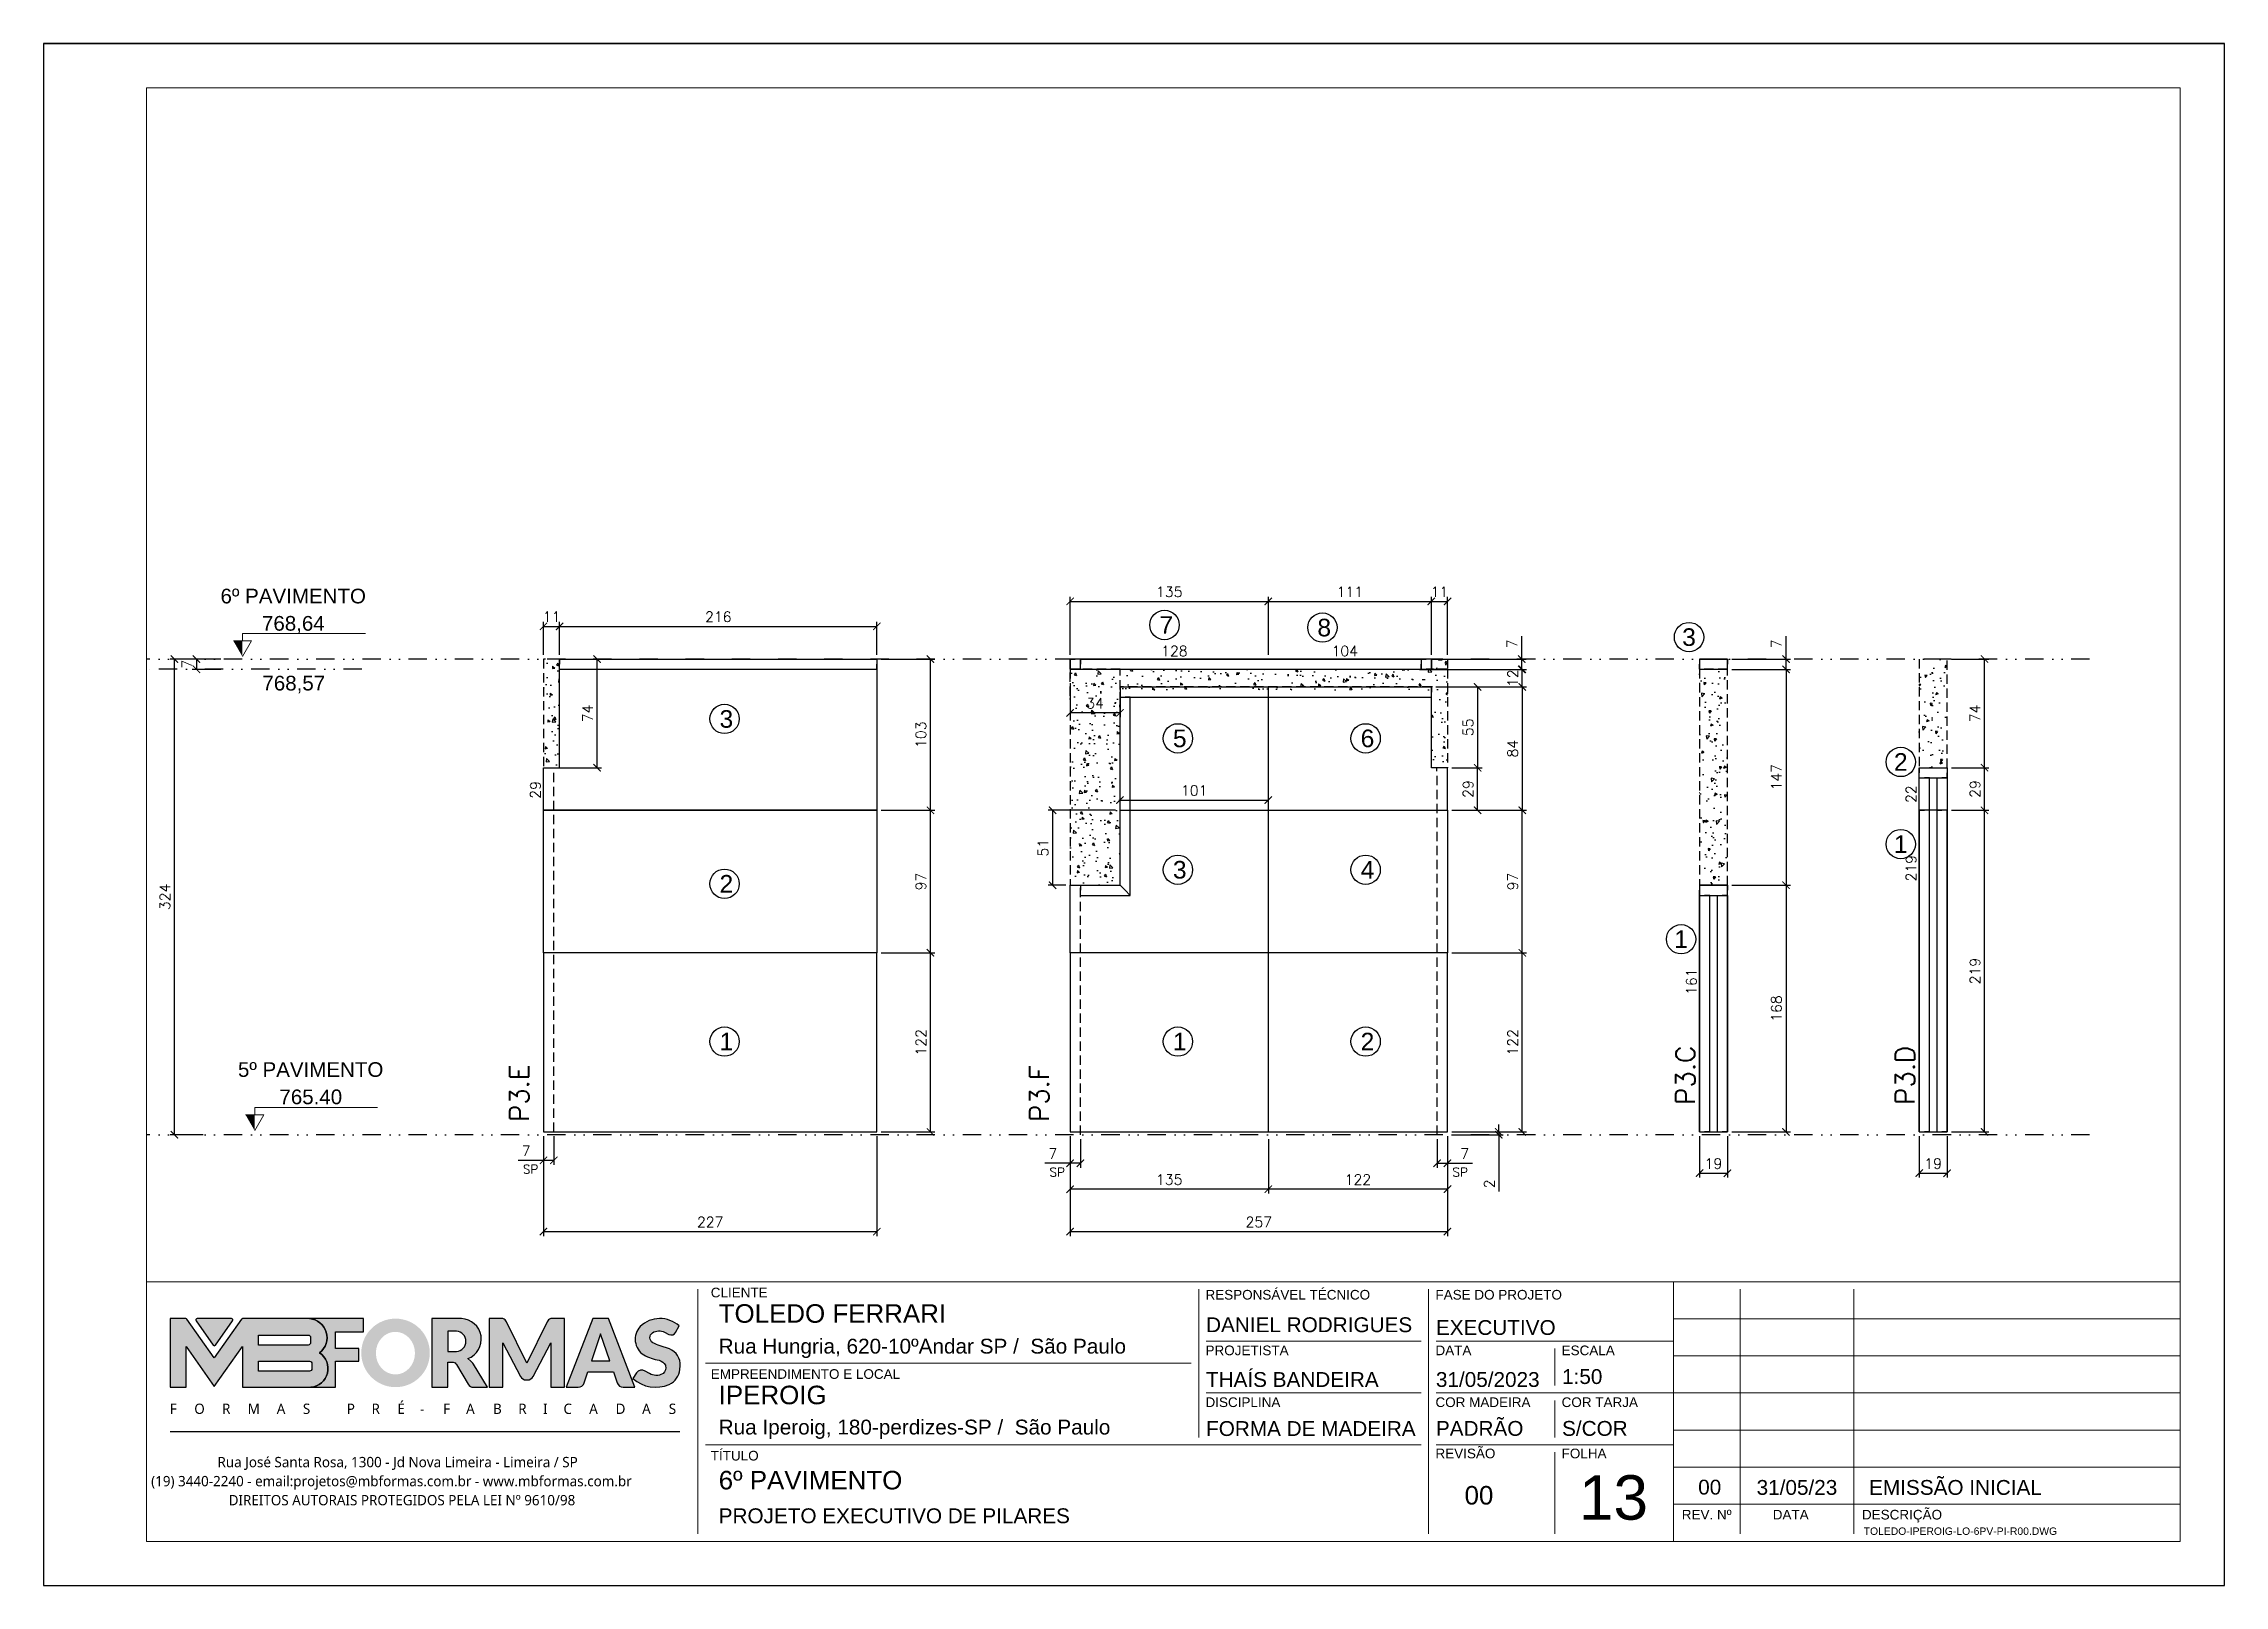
# Model space of a CAD drawing. Extents: x -23436 to 4767, y -4131 to 9755.
# Drawn here: x -19091 to -17606, y 5232 to 6282 of the extents above; entities that cross this region are included whole.
import ezdxf
from ezdxf.enums import TextEntityAlignment as Align

# ---------------------------------------------------------------- set-up
doc = ezdxf.new("R2010")
doc.units = 0
doc.header["$PDMODE"] = 2
doc.header["$PDSIZE"] = 10
doc.linetypes.add('DIVIDE2', pattern=[0.625, 0.25, -0.125, 0, -0.125, 0, -0.125])
doc.linetypes.add('HIDDEN', pattern=[9.525, 6.35, -3.175])
doc.layers.get('0').update_dxf_attribs({"lineweight": 13})
doc.layers.get('Defpoints').update_dxf_attribs({"lineweight": 13})
for name, color, linetype, lineweight in [('A-GENM', 7, 'Continuous', 18), ('FOLHA MB', 7, 'Continuous', 13), ('N° FOLHA', 5, 'Continuous', 13), ('Sarr 2.2x7', 40, 'Continuous', 9), ('Texto Seção', 7, 'Continuous', 15)]:
    doc.layers.add(name, color=color, linetype=linetype, lineweight=lineweight)
for name, color, linetype in [('Concreto', 250, 'HIDDEN'), ('Cota', 4, 'Continuous'), ('Cota Sarrafo', 180, 'Continuous'), ('COTA_MAD', 7, 'Continuous'), ('MB Logo', 254, 'Continuous'), ('Nível', 160, 'Continuous'), ('Painéis', 30, 'Continuous'), ('Romaneio', 10, 'Continuous'), ('Sarr 7x7', 104, 'Continuous'), ('Sarrafo de Pressão', 42, 'HIDDEN'), ('Texto Nível', 251, 'Continuous')]:
    doc.layers.add(name, color=color, linetype=linetype)
doc.layers.add('Laje_Perimetro', color=7, linetype='Continuous', plot=False)
doc.styles.add('ARIAL', font='arial.ttf', dxfattribs={"oblique": 15, "height": 25})
doc.styles.add('MB_C01', font='arial.ttf', dxfattribs={"height": 1.3})
doc.styles.add('MB_C02', font='arial.ttf', dxfattribs={"height": 2})
doc.styles.add('MB_C03', font='arial.ttf', dxfattribs={"height": 2.5})
doc.styles.add('MB_C04', font='arial.ttf', dxfattribs={"height": 6})
doc.styles.add('MtXpl_Lucida_Sans_Un', font='l_10646.ttf')
doc.styles.add('REGUA-120', font='ROMANS.shx', dxfattribs={"height": 15})
doc.styles.add('ROMANS', font='romans.shx')
doc.dimstyles.new('Cota Paínel', dxfattribs={"dimtxt": 7, "dimasz": 5, "dimexe": 3, "dimexo": 3, "dimgap": 3, "dimtad": 1, "dimdec": 1, "dimzin": 12, "dimdsep": 46, "dimtxsty": 'ROMANS', "dimblk": 'ARCHTICK', "dimcen": 0, "dimclrd": 4, "dimclre": 4, "dimclrt": 1, "dimadec": 1, "dimazin": 3, "dimtfac": 1, "dimtdec": 1, "dimtmove": 0, "dimatfit": 3, "dimldrblk": 'OBLIQUE', "dimfxl": 0, "dimtolj": 1, "dimtzin": 12, "dimarcsym": 0})
doc.dimstyles.new('PAINEL', dxfattribs={"dimtxt": 7, "dimasz": 5, "dimexe": 3, "dimexo": 3, "dimgap": 3, "dimtad": 1, "dimdec": 1, "dimzin": 12, "dimdsep": 46, "dimtxsty": 'ROMANS', "dimblk": 'ARCHTICK', "dimcen": 0, "dimclrd": 4, "dimclre": 4, "dimclrt": 1, "dimadec": 1, "dimazin": 3, "dimtfac": 1, "dimtdec": 1, "dimtmove": 0, "dimatfit": 3, "dimldrblk": 'OBLIQUE', "dimfxl": 0, "dimtolj": 1, "dimtzin": 12, "dimarcsym": 0})
doc.dimstyles.new('projeto2', dxfattribs={"dimtxt": 7, "dimasz": 5, "dimexe": 1.25, "dimexo": 2.5, "dimgap": 2, "dimtad": 1, "dimdec": 1, "dimdsep": 46, "dimtxsty": 'ROMANS', "dimblk": 'OBLIQUE', "dimcen": 10, "dimdle": 1, "dimse1": 1, "dimse2": 1, "dimsd1": 1, "dimsd2": 1, "dimclrd": 256, "dimclre": 256, "dimclrt": 1, "dimadec": 0, "dimazin": 0, "dimtfac": 1, "dimtdec": 1, "dimtmove": 0, "dimatfit": 3, "dimldrblk": 'OBLIQUE', "dimfxl": 0, "dimlwd": -1, "dimlwe": -1, "dimarcsym": 0})

msp = doc.modelspace()

# ---------------------------------------------------------------- texts
at = {"layer": 'N° FOLHA', "color": 5, "style": 'MB_C04'}
msp.add_text('13', height=30.3061, dxfattribs=at).set_placement((-18045.93, 5277.003))
at = {"layer": 'Romaneio', "color": 0, "style": 'ARIAL'}
for s, p in [('7', (-18326.868, 5886.324)), ('8', (-18219.349, 5884.572)), ('3', (-17970.932, 5878.078)), ('3', (-18626.46, 5822.334)), ('5', (-18317.727, 5809.102)), ('6', (-18189.893, 5809.102)), ('2', (-17826.735, 5793.037)), ('1', (-17826.735, 5737.115)), ('3', (-18317.727, 5719.631)), ('4', (-18189.893, 5719.631)), ('2', (-18626.46, 5710.052)), ('1', (-17976.343, 5672.336)), ('1', (-18626.46, 5602.613)), ('1', (-18317.727, 5602.613)), ('2', (-18189.893, 5602.613))]:
    msp.add_text(s, height=12, dxfattribs=at).set_placement(p, align=Align.MIDDLE_CENTER)
at = {"layer": 'Texto Nível', "style": 'ARIAL'}
for s, p in [('6º PAVIMENTO', (-18871.912, 5901.038)), ('768,64', (-18899.974, 5882.446)), ('768,57', (-18899.687, 5841.716)), ('5º PAVIMENTO', (-18860.041, 5578.564)), ('765.40', (-18888.103, 5559.972))]:
    msp.add_text(s, height=10, dxfattribs=at).set_placement(p, align=Align.RIGHT)
at = {"layer": 'Texto Seção', "char_height": 13, "width": 285.32988, "attachment_point": 7, "rotation": 90, "style": 'REGUA-120'}
for s, insert in [('P3.E', (-18760.983, 5547.92)), ('P3.F', (-18406.885, 5547.92)), ('P3.C', (-17966.918, 5559.596)), ('P3.D', (-17817.31, 5559.596))]:
    msp.add_mtext(s, dxfattribs=dict(at, insert=insert))
at = {"layer": 'Texto Seção', "char_height": 6, "style": 'ROMANS'}
for insert, attachment_point in [((-18765.025, 5512.704), 7), ((-18406.419, 5510.704), 7), ((-18121.519, 5510.704), 9)]:
    msp.add_mtext('SP', dxfattribs=dict(at, insert=insert, attachment_point=attachment_point))

# ---------------------------------------------------------------- blocks, each defined once
blk = doc.blocks.new('MB-NOVO')
at = {"layer": 'MB Logo', "linetype": 'Continuous'}
h = blk.add_hatch(color=256, dxfattribs=at)
h.dxf.hatch_style = 1
h.set_gradient(color1=(242, 132, 69), color2=(247, 180, 141), rotation=90, tint=1)
h.paths.add_polyline_path([(-18529.6, 10980.8), (-18475.7, 10980.8, 0.706757), (-18468.7, 11008, 0.681802), (-18476.7, 11034.9), (-18529.4, 11034.9, 0.243712), (-18530.2, 11034.5), (-18551.7, 11003.9), (-18573.3, 11034.5, 0.243712), (-18574.1, 11034.9), (-18586.5, 11034.9), (-18586.5, 10980.8), (-18573.9, 10980.8), (-18573.9, 11012.9), (-18551.7, 10981.5), (-18529.6, 11012.9)])
h.paths.add_polyline_path([(-18516.8, 11014.1), (-18516.8, 11022), (-18477.8, 11022, -0.414214), (-18475.8, 11020), (-18475.8, 11016.1, -0.414214), (-18477.8, 11014.1)], flags=16)
h.paths.add_polyline_path([(-18516.8, 11001.4), (-18476.8, 11001.4, -0.414214), (-18474.8, 10999.4), (-18474.8, 10995.5, -0.414214), (-18476.8, 10993.5), (-18516.8, 10993.5)], flags=16)
at = {"layer": 'MB Logo', "true_color": 0x262626}
h = blk.add_hatch(color=250, dxfattribs=at)
h.dxf.hatch_style = 1
h.paths.add_polyline_path([(-18537.3, 11033.3, 0.60809), (-18538.1, 11034.9), (-18565.3, 11034.9, 0.60809), (-18566.1, 11033.3), (-18552.5, 11014, 0.518202), (-18550.9, 11014)])
h = blk.add_hatch(color=250, dxfattribs=at)
h.dxf.hatch_style = 1
h.paths.add_polyline_path([(-18456.2, 11011.3), (-18456.2, 11024.6), (-18434.2, 11024.6), (-18434.2, 11034.9), (-18476.7, 11034.9, -0.681802), (-18468.7, 11008, -0.706757), (-18475.7, 10980.8), (-18456.2, 10980.8), (-18456.2, 11001.4), (-18437.8, 11001.4), (-18437.8, 11011.3)])
h = blk.add_hatch(color=250, dxfattribs=at)
h.dxf.hatch_style = 1
h.paths.add_polyline_path([(-18435.9, 11007.9, 1), (-18381.9, 11007.9, 1)])
edge = h.paths.add_edge_path(flags=16)
edge.add_ellipse((-18409, 11007.7), major_axis=(0, 16.8), ratio=0.916255, start_angle=0, end_angle=360)
h = blk.add_hatch(color=250, dxfattribs=at)
h.dxf.hatch_style = 1
h.paths.add_polyline_path([(-18357, 11034.9), (-18380.2, 11034.9), (-18380.2, 10980.8), (-18367.6, 10980.8), (-18367.6, 11000.7), (-18363.4, 11000.7, -0.195765), (-18360.9, 10998.9), (-18351.8, 10983.2, 0.261385), (-18347.5, 10980.8), (-18336.4, 10980.8), (-18347.5, 10999, 0.082429), (-18349.6, 11001.5), (-18351.9, 11003.4, 0.81838)])
h.paths.add_polyline_path([(-18360.8, 11009), (-18367.6, 11009), (-18367.6, 11025), (-18360.8, 11025, -0.92578)], flags=16)
h = blk.add_hatch(color=250, dxfattribs=at)
h.dxf.hatch_style = 1
h.paths.add_polyline_path([(-18286.6, 11015.9), (-18286.6, 10980.8), (-18275.8, 10980.8), (-18275.8, 11034.9), (-18286.6, 11034.9, 0.216647), (-18289.4, 11032.4), (-18305.5, 10999.8), (-18321.6, 11032.7, 0.199908), (-18324.3, 11034.9), (-18335.2, 11034.9), (-18335.2, 10980.8), (-18324.3, 10980.8), (-18324.3, 11015.9), (-18310.4, 10989.3, 0.279644), (-18306, 10986.6, 0.340986), (-18300.5, 10989.3)])
h = blk.add_hatch(color=250, dxfattribs=at)
h.dxf.hatch_style = 1
h.paths.add_polyline_path([(-18274.4, 10980.8), (-18265, 10980.8, 0.322517), (-18260.2, 10984.3), (-18257.3, 10993), (-18237.2, 10993), (-18234.3, 10984.3, 0.322517), (-18229.5, 10980.8), (-18220.3, 10980.8), (-18241.2, 11034.9), (-18253.4, 11034.9)])
h.paths.add_polyline_path([(-18254.4, 11001.6), (-18247.3, 11023), (-18240.1, 11001.6)], flags=16)
h = blk.add_hatch(color=250, dxfattribs=at)
h.dxf.hatch_style = 1
h.paths.add_polyline_path([(-18206, 11024, -0.247671), (-18196.9, 11024.3), (-18193.5, 11022.5, 0.40799), (-18188.2, 11024.1), (-18185.4, 11029.1, 0.392837), (-18216.2, 11028.7, 0.467779), (-18213.3, 11006.3, 0.077523), (-18201.2, 11002.1, -0.214206), (-18196.1, 10997.9, -0.284295), (-18198.2, 10991.4, -0.26924), (-18208.8, 10991.6), (-18212.2, 10993.6, 0.407727), (-18219, 10992.1), (-18221.8, 10987.7, 0.296878), (-18193.2, 10983.1, 0.272251), (-18184.9, 10995.3), (-18184.6, 10997.9, 0.348906), (-18193.7, 11011.2), (-18200.4, 11013.5, -0.045018), (-18205.8, 11015.7, -0.618284)])
at = {"layer": 'MB Logo', "linetype": 'Continuous'}
blk.add_line((-18586.5, 10945.9), (-18184.8, 10945.9), dxfattribs=at)
at = {"layer": 'MB Logo', "color": 23, "linetype": 'Continuous', "true_color": 0xf28445}
for points in [[(-18573.3, 11034.5, 0.243712), (-18574.1, 11034.9), (-18586.5, 11034.9), (-18586.5, 10980.8), (-18573.9, 10980.8), (-18573.9, 11012.9), (-18551.7, 10981.5), (-18529.6, 11012.9), (-18529.6, 10980.8), (-18475.7, 10980.8, 0.706757), (-18468.7, 11008, 0.681802), (-18476.7, 11034.9), (-18529.4, 11034.9, 0.243712), (-18530.2, 11034.5), (-18551.7, 11003.9)], [(-18516.8, 11022), (-18477.8, 11022, -0.414214), (-18475.8, 11020), (-18475.8, 11016.1, -0.414214), (-18477.8, 11014.1), (-18516.8, 11014.1)], [(-18516.8, 11001.4), (-18476.8, 11001.4, -0.414214), (-18474.8, 10999.4), (-18474.8, 10995.5, -0.414214), (-18476.8, 10993.5), (-18516.8, 10993.5)]]:
    blk.add_lwpolyline(points, format="xyb", close=True, dxfattribs=at)
at = {"layer": 'MB Logo', "color": 250, "true_color": 0x262626}
for points in [[(-18537.3, 11033.3, 0.60809), (-18538.1, 11034.9), (-18565.3, 11034.9, 0.60809), (-18566.1, 11033.3), (-18552.5, 11014, 0.518202), (-18550.9, 11014)], [(-18437.8, 11011.3), (-18456.2, 11011.3), (-18456.2, 11024.6), (-18434.2, 11024.6), (-18434.2, 11034.9), (-18476.7, 11034.9, -0.681802), (-18468.7, 11008, -0.706757), (-18475.7, 10980.8), (-18456.2, 10980.8), (-18456.2, 11001.4), (-18437.8, 11001.4)], [(-18347.5, 10980.8), (-18336.4, 10980.8), (-18347.5, 10999, 0.082429), (-18349.6, 11001.5), (-18351.9, 11003.4, 0.81838), (-18357, 11034.9), (-18380.2, 11034.9), (-18380.2, 10980.8), (-18367.6, 10980.8), (-18367.6, 11000.7), (-18363.4, 11000.7, -0.209789), (-18360.8, 10998.7), (-18351.8, 10983.2, 0.261385)], [(-18286.6, 11015.9), (-18286.6, 10980.8), (-18275.8, 10980.8), (-18275.8, 11034.9), (-18286.6, 11034.9, 0.216647), (-18289.4, 11032.4), (-18305.5, 10999.8), (-18321.5, 11032.4, 0.216647), (-18324.3, 11034.9), (-18335.2, 11034.9), (-18335.2, 10980.8), (-18324.3, 10980.8), (-18324.3, 11015.9), (-18310.4, 10989.3, 0.279644), (-18306, 10986.6), (-18304.9, 10986.6, 0.279644), (-18300.5, 10989.3)], [(-18265, 10980.8, 0.322517), (-18260.2, 10984.3), (-18257.3, 10993), (-18237.2, 10993), (-18234.3, 10984.3, 0.322517), (-18229.5, 10980.8), (-18220.3, 10980.8), (-18241.2, 11034.9), (-18253.4, 11034.9), (-18274.4, 10980.8)], [(-18206.2, 11015.9, -0.549626), (-18206.4, 11023.8, -0.258723), (-18196.9, 11024.3), (-18193.5, 11022.5, 0.40799), (-18188.2, 11024.1), (-18185.4, 11029.1, 0.392837), (-18216.2, 11028.7, 0.467779), (-18213.3, 11006.3, 0.077523), (-18201.2, 11002.1, -0.203897), (-18196.3, 10998.2), (-18196.1, 10997.8, -0.267611), (-18198, 10991.6), (-18198.5, 10991.3, -0.261145), (-18208.8, 10991.6), (-18212.2, 10993.6, 0.407727), (-18219, 10992.1), (-18221.8, 10987.7, 0.296878), (-18193.2, 10983.1, 0.265963), (-18184.9, 10994.9), (-18184.7, 10997.6, 0.340466), (-18193.1, 11011), (-18200.4, 11013.5, -0.049298)], [(-18367.6, 11009), (-18360.8, 11009, 0.92578), (-18360.8, 11025), (-18367.6, 11025)]]:
    blk.add_lwpolyline(points, format="xyb", close=True, dxfattribs=at)
blk.add_lwpolyline([(-18247.3, 11023), (-18254.4, 11001.6), (-18240.1, 11001.6)], close=True, dxfattribs=at)
at = {"layer": 'MB Logo', "color": 250, "true_color": 0x262626, "style": 'MtXpl_Lucida_Sans_Un'}
for s, height, p in [('F', 8.12, (-18586.8, 10959.8)), ('O', 8.12, (-18567.5, 10959.8)), ('R', 8.12, (-18545.6, 10959.8)), ('M', 8.12, (-18525.4, 10959.8)), ('A', 8.12, (-18502.5, 10959.8)), ('S', 8.12, (-18481.9, 10959.8)), ('P', 8.12, (-18447.3, 10959.8)), ('R', 8.12, (-18427.8, 10959.8)), ('É', 8.12, (-18407.5, 10959.8)), ('-', 8.12, (-18389.6, 10959.8)), ('F', 8.12, (-18371.4, 10959.8)), ('A', 8.12, (-18353.3, 10959.8)), ('B', 8.12, (-18332.1, 10959.8)), ('R', 8.12, (-18312.2, 10959.8)), ('I', 8.12, (-18292.7, 10959.8)), ('C', 8.12, (-18276.6, 10959.8)), ('A', 8.12, (-18256.3, 10959.8)), ('D', 8.12, (-18235.5, 10959.8)), ('A', 8.12, (-18214.6, 10959.8)), ('S', 8.12, (-18193.6, 10959.8)), ('DIREITOS AUTORAIS PROTEGIDOS PELA LEI Nº 9610/98', 8.122, (-18540.4, 10887.8))]:
    blk.add_text(s, height=height, dxfattribs=at).set_placement(p)
at = {"layer": 'MB Logo', "style": 'MtXpl_Lucida_Sans_Un'}
for s, p in [('Rua José Santa Rosa, 1300 - Jd Nova Limeira - Limeira / SP', (-18549.2, 10917.8)), ('(19) 3440-2240 - email:projetos@mbformas.com.br - www.mbformas.com.br', (-18601.5, 10902.8))]:
    blk.add_text(s, height=8.122, dxfattribs=at).set_placement(p)
blk = doc.blocks.new('A$C169d8357')
at = {"layer": 'FOLHA MB', "color": 1}
for p, q in [((1109.8, 356.7), (70, 356.7)), ((1109.8, 356.7), (1109.8, 179.9)), ((1455, 356.7), (1109.8, 356.7)), ((445.6, 351.7), (445.6, 185)), ((786.6, 351.7), (786.6, 250.7)), ((943.1, 351.7), (943.1, 185)), ((1155.3, 185), (1155.3, 351.7)), ((1232.6, 351.7), (1232.6, 185)), ((1455, 331.5), (1109.8, 331.5)), ((938.1, 316.3), (791.6, 316.3)), ((1109.8, 316.3), (948.2, 316.3)), ((781.5, 301.2), (450.7, 301.2)), ((1029, 311.3), (1029, 286)), ((1455, 306.2), (1109.8, 306.2)), ((938.1, 281), (791.6, 281)), ((1109.8, 281), (948.2, 281)), ((1029, 275.9), (1029, 250.7)), ((1455, 281), (1109.8, 281)), ((1455, 255.7), (1109.8, 255.7)), ((938.1, 245.6), (450.7, 245.6)), ((1109.8, 245.6), (948.2, 245.6)), ((1029, 240.6), (1029, 185)), ((1455, 230.4), (1109.8, 230.4)), ((1455, 205.2), (1109.8, 205.2))]:
    blk.add_line(p, q, dxfattribs=at)
for points in [[(0, 1199.9), (0, 149.9), (1485, 149.9), (1485, 1199.9)], [(70, 1169.9), (70, 179.9), (1455, 179.9), (1455, 1169.9)]]:
    blk.add_lwpolyline(points, close=True, dxfattribs=at)
at = {"layer": 'MB Logo', "xscale": 0.8642040370897565, "yscale": 0.8642040370897565, "zscale": 0.8642040370897565}
blk.add_blockref('MB-NOVO', (16148.7, -9204.8), dxfattribs=at)
at = {"layer": 'FOLHA MB', "color": 6}
for s, height, style, p in [('CLIENTE', 6.57, 'MB_C01', (454.3, 346.1)), ('RESPONSÁVEL TÉCNICO', 6.566, 'MB_C01', (791.2, 344.6)), ('FASE DO PROJETO', 6.566, 'MB_C01', (947.8, 344.6)), ('Rua Hungria, 620-10ºAndar SP /  São Paulo', 10.102, 'MB_C02', (459.7, 307.8)), ('PROJETISTA', 6.57, 'MB_C01', (791.2, 306.7)), ('DATA', 6.57, 'MB_C01', (947.8, 306.7)), ('ESCALA', 6.57, 'MB_C01', (1033.7, 306.7)), ('EMPREENDIMENTO E LOCAL', 6.566, 'MB_C01', (454.3, 290.6)), ('DISCIPLINA', 6.57, 'MB_C01', (791.2, 271.4)), ('COR MADEIRA', 6.566, 'MB_C01', (947.8, 271.4)), ('COR TARJA', 6.57, 'MB_C01', (1033.7, 271.4)), ('Rua Iperoig, 180-perdizes-SP /  São Paulo', 10.102, 'MB_C02', (459.7, 252.7)), ('TÍTULO', 6.57, 'MB_C01', (454.3, 235)), ('REVISÃO', 6.57, 'MB_C01', (947.8, 236.5)), ('FOLHA', 6.57, 'MB_C01', (1033.7, 236.5)), ('PROJETO EXECUTIVO DE PILARES', 10.102, 'MB_C02', (459.7, 192.3))]:
    blk.add_text(s, height=height, dxfattribs=dict(at, style=style)).set_placement(p)
at = {"layer": 'FOLHA MB', "color": 5}
for s, height, style, p in [('TOLEDO FERRARI', 12.628, 'MB_C03', (459.7, 328.8)), ('DANIEL RODRIGUES', 10.102, 'MB_C02', (791.6, 322.4)), ('EXECUTIVO', 10.1, 'MB_C02', (948.1, 320.5)), ('THAÍS BANDEIRA', 10.102, 'MB_C02', (791.5, 285.1)), ('1:50', 10.1, 'MB_C02', (1034, 287.1)), ('IPEROIG', 12.63, 'MB_C03', (459.7, 273.3)), ('31/05/2023', 10.1, 'MB_C02', (948.1, 285.1)), ('FORMA DE MADEIRA', 10.102, 'MB_C02', (791.6, 251.7)), ('PADRÃO', 10.1, 'MB_C02', (948.1, 251.8)), ('S/COR', 10.1, 'MB_C02', (1034, 251.8)), ('6º PAVIMENTO', 12.628, 'MB_C03', (459.7, 215.3)), ('EMISSÃO INICIAL', 10.102, 'MB_C02', (1243.1, 211.6)), ('00', 12.63, 'MB_C03', (967.6, 205)), ('00', 10.1, 'MB_C02', (1126.7, 211.8)), ('31/05/23', 10.1, 'MB_C02', (1166.5, 211.6))]:
    blk.add_text(s, height=height, dxfattribs=dict(at, style=style)).set_placement(p)
at = {"layer": 'FOLHA MB', "color": 6, "style": 'MB_C01'}
for s, p in [('REV. Nº', (1132.5, 198.1)), ('DATA', (1189.7, 198.1)), ('DESCRIÇÃO', (1265.5, 198.1))]:
    blk.add_text(s, height=6.57, dxfattribs=at).set_placement(p, align=Align.MIDDLE_CENTER)
at = {"layer": 'FOLHA MB', "insert": (1239.4, 189.4), "char_height": 5.051, "width": 210.818, "attachment_point": 1, "style": 'MB_C04'}
blk.add_mtext('TOLEDO-IPEROIG-LO-6PV-PI-R00.DWG', dxfattribs=at)
blk = doc.blocks.new('_ArchTick')
at = {"color": 0, "linetype": 'ByBlock', "const_width": 0.15}
blk.add_lwpolyline([(-0.5, -0.5), (0.5, 0.5)], dxfattribs=at)
blk = doc.blocks.new('*D1523')
at = {"layer": 'Cota', "color": 4, "lineweight": -2, "transparency": 16777216}
for p, q in [((-18392.4, 5536.1), (-18392.4, 5516.7)), ((-18385.4, 5536.1), (-18385.4, 5516.7)), ((-18392.4, 5519.7), (-18409.6, 5519.7)), ((-18385.4, 5519.7), (-18392.4, 5519.7))]:
    blk.add_line(p, q, dxfattribs=at)
at = {"layer": 'Defpoints', "color": 0, "transparency": 16777216}
for p in [(-18392.4, 5539.1), (-18385.4, 5539.1), (-18392.4, 5519.7)]:
    blk.add_point(p, dxfattribs=at)
at = {"layer": 'Cota', "color": 4, "lineweight": -2, "transparency": 16777216, "xscale": 5, "yscale": 5, "zscale": 5, "rotation": 180}
blk.add_blockref('_ArchTick', (-18392.4, 5519.7), dxfattribs=at)
at = {"layer": 'Cota', "color": 4, "lineweight": -2, "transparency": 16777216, "xscale": 5, "yscale": 5, "zscale": 5}
blk.add_blockref('_ArchTick', (-18385.4, 5519.7), dxfattribs=at)
at = {"layer": 'Cota', "color": 1, "transparency": 16777216, "insert": (-18404.2, 5526.2), "char_height": 7, "attachment_point": 5, "style": 'ROMANS'}
blk.add_mtext('\\A1;7', dxfattribs=at)
blk = doc.blocks.new('_OBLIQUE')
at = {"color": 0, "linetype": 'ByBlock', "lineweight": -2}
for p, q in [((0, 0), (-1, 0)), ((-0.5, -0.5), (0.5, 0.5))]:
    blk.add_line(p, q, dxfattribs=at)
blk = doc.blocks.new('*D1524')
at = {"layer": 'Cota', "color": 4, "lineweight": -2, "transparency": 16777216}
for p, q in [((-18132.4, 5663.1), (-18081.5, 5663.1)), ((-18084.5, 5541.1), (-18084.5, 5663.1)), ((-18132.4, 5541.1), (-18081.5, 5541.1))]:
    blk.add_line(p, q, dxfattribs=at)
at = {"layer": 'Defpoints', "color": 0, "transparency": 16777216}
for p in [(-18135.4, 5663.1), (-18084.5, 5663.1), (-18135.4, 5541.1)]:
    blk.add_point(p, dxfattribs=at)
at = {"layer": 'Cota', "color": 4, "lineweight": -2, "transparency": 16777216, "xscale": 5, "yscale": 5, "zscale": 5}
for p, rotation in [((-18084.5, 5663.1), 90), ((-18084.5, 5541.1), 270)]:
    blk.add_blockref('_ArchTick', p, dxfattribs=dict(at, rotation=rotation))
at = {"layer": 'Cota', "color": 1, "transparency": 16777216, "insert": (-18091, 5602.1), "char_height": 7, "attachment_point": 5, "rotation": 90, "style": 'ROMANS'}
blk.add_mtext('\\A1;122', dxfattribs=at)
blk = doc.blocks.new('*D1525')
at = {"layer": 'Cota', "color": 4, "lineweight": -2, "transparency": 16777216}
for p, q in [((-18142.5, 5536.1), (-18142.5, 5516.7)), ((-18135.5, 5536.1), (-18135.5, 5516.7)), ((-18142.5, 5519.7), (-18135.5, 5519.7)), ((-18135.5, 5519.7), (-18118.4, 5519.7))]:
    blk.add_line(p, q, dxfattribs=at)
at = {"layer": 'Defpoints', "color": 0, "transparency": 16777216}
for p in [(-18142.5, 5539.1), (-18135.5, 5539.1), (-18135.5, 5519.7)]:
    blk.add_point(p, dxfattribs=at)
at = {"layer": 'Cota', "color": 4, "lineweight": -2, "transparency": 16777216, "xscale": 5, "yscale": 5, "zscale": 5, "rotation": 180}
blk.add_blockref('_ArchTick', (-18142.5, 5519.7), dxfattribs=at)
at = {"layer": 'Cota', "color": 4, "lineweight": -2, "transparency": 16777216, "xscale": 5, "yscale": 5, "zscale": 5}
blk.add_blockref('_ArchTick', (-18135.5, 5519.7), dxfattribs=at)
at = {"layer": 'Cota', "color": 1, "transparency": 16777216, "insert": (-18123.7, 5526.2), "char_height": 7, "attachment_point": 5, "style": 'ROMANS'}
blk.add_mtext('\\A1;7', dxfattribs=at)
blk = doc.blocks.new('*D1526')
at = {"layer": 'Cota', "color": 4, "lineweight": -2, "transparency": 16777216}
for p, q in [((-18257.4, 5536.1), (-18257.4, 5499.1)), ((-18135.4, 5536.1), (-18135.4, 5499.1)), ((-18135.4, 5502.1), (-18257.4, 5502.1))]:
    blk.add_line(p, q, dxfattribs=at)
at = {"layer": 'Defpoints', "color": 0, "transparency": 16777216}
for p in [(-18257.4, 5539.1), (-18135.4, 5539.1), (-18257.4, 5502.1)]:
    blk.add_point(p, dxfattribs=at)
at = {"layer": 'Cota', "color": 4, "lineweight": -2, "transparency": 16777216, "xscale": 5, "yscale": 5, "zscale": 5, "rotation": 180}
blk.add_blockref('_ArchTick', (-18257.4, 5502.1), dxfattribs=at)
at = {"layer": 'Cota', "color": 4, "lineweight": -2, "transparency": 16777216, "xscale": 5, "yscale": 5, "zscale": 5}
blk.add_blockref('_ArchTick', (-18135.4, 5502.1), dxfattribs=at)
at = {"layer": 'Cota', "color": 1, "transparency": 16777216, "insert": (-18196.4, 5508.6), "char_height": 7, "attachment_point": 5, "style": 'ROMANS'}
blk.add_mtext('\\A1;122', dxfattribs=at)
blk = doc.blocks.new('*D1527')
at = {"layer": 'Cota', "color": 4, "lineweight": -2, "transparency": 16777216}
for p, q in [((-18392.4, 5536.1), (-18392.4, 5499.1)), ((-18257.4, 5536.1), (-18257.4, 5499.1)), ((-18257.4, 5502.1), (-18392.4, 5502.1))]:
    blk.add_line(p, q, dxfattribs=at)
at = {"layer": 'Defpoints', "color": 0, "transparency": 16777216}
for p in [(-18392.4, 5539.1), (-18257.4, 5539.1), (-18392.4, 5502.1)]:
    blk.add_point(p, dxfattribs=at)
at = {"layer": 'Cota', "color": 4, "lineweight": -2, "transparency": 16777216, "xscale": 5, "yscale": 5, "zscale": 5, "rotation": 180}
blk.add_blockref('_ArchTick', (-18392.4, 5502.1), dxfattribs=at)
at = {"layer": 'Cota', "color": 4, "lineweight": -2, "transparency": 16777216, "xscale": 5, "yscale": 5, "zscale": 5}
blk.add_blockref('_ArchTick', (-18257.4, 5502.1), dxfattribs=at)
at = {"layer": 'Cota', "color": 1, "transparency": 16777216, "insert": (-18324.9, 5508.6), "char_height": 7, "attachment_point": 5, "style": 'ROMANS'}
blk.add_mtext('\\A1;135', dxfattribs=at)
blk = doc.blocks.new('*D1528')
at = {"layer": 'Cota', "color": 4, "lineweight": -2, "transparency": 16777216}
for p, q in [((-18143.4, 5844.1), (-18111.9, 5844.1)), ((-18114.9, 5844.1), (-18114.9, 5789.1)), ((-18132.4, 5789.1), (-18111.9, 5789.1))]:
    blk.add_line(p, q, dxfattribs=at)
at = {"layer": 'Defpoints', "color": 0, "transparency": 16777216}
for p in [(-18146.4, 5844.1), (-18135.4, 5789.1), (-18114.9, 5789.1)]:
    blk.add_point(p, dxfattribs=at)
at = {"layer": 'Cota', "color": 4, "lineweight": -2, "transparency": 16777216, "xscale": 5, "yscale": 5, "zscale": 5}
for p, rotation in [((-18114.9, 5844.1), 90), ((-18114.9, 5789.1), 270)]:
    blk.add_blockref('_ArchTick', p, dxfattribs=dict(at, rotation=rotation))
at = {"layer": 'Cota', "color": 1, "transparency": 16777216, "insert": (-18121.4, 5816.6), "char_height": 7, "attachment_point": 5, "rotation": 90, "style": 'ROMANS'}
blk.add_mtext('\\A1;55', dxfattribs=at)
blk = doc.blocks.new('*D1529')
at = {"layer": 'Cota', "color": 4, "lineweight": -2, "transparency": 16777216}
for p, q in [((-18521, 5663.1), (-18484.5, 5663.1)), ((-18487.5, 5541.1), (-18487.5, 5663.1)), ((-18521, 5541.1), (-18484.5, 5541.1))]:
    blk.add_line(p, q, dxfattribs=at)
at = {"layer": 'Defpoints', "color": 0, "transparency": 16777216}
for p in [(-18524, 5663.1), (-18487.5, 5663.1), (-18524, 5541.1)]:
    blk.add_point(p, dxfattribs=at)
at = {"layer": 'Cota', "color": 4, "lineweight": -2, "transparency": 16777216, "xscale": 5, "yscale": 5, "zscale": 5}
for p, rotation in [((-18487.5, 5663.1), 90), ((-18487.5, 5541.1), 270)]:
    blk.add_blockref('_ArchTick', p, dxfattribs=dict(at, rotation=rotation))
at = {"layer": 'Cota', "color": 1, "transparency": 16777216, "insert": (-18494, 5602.1), "char_height": 7, "attachment_point": 5, "rotation": 90, "style": 'ROMANS'}
blk.add_mtext('\\A1;122', dxfattribs=at)
blk = doc.blocks.new('*D1530')
at = {"layer": 'Cota', "color": 4, "lineweight": -2, "transparency": 16777216}
for p, q in [((-18521, 5760.1), (-18484.5, 5760.1)), ((-18487.5, 5663.1), (-18487.5, 5760.1)), ((-18521, 5663.1), (-18484.5, 5663.1))]:
    blk.add_line(p, q, dxfattribs=at)
at = {"layer": 'Defpoints', "color": 0, "transparency": 16777216}
for p in [(-18524, 5760.1), (-18487.5, 5760.1), (-18524, 5663.1)]:
    blk.add_point(p, dxfattribs=at)
at = {"layer": 'Cota', "color": 4, "lineweight": -2, "transparency": 16777216, "xscale": 5, "yscale": 5, "zscale": 5}
for p, rotation in [((-18487.5, 5760.1), 90), ((-18487.5, 5663.1), 270)]:
    blk.add_blockref('_ArchTick', p, dxfattribs=dict(at, rotation=rotation))
at = {"layer": 'Cota', "color": 1, "transparency": 16777216, "insert": (-18494, 5711.6), "char_height": 7, "attachment_point": 5, "rotation": 90, "style": 'ROMANS'}
blk.add_mtext('\\A1;97', dxfattribs=at)
blk = doc.blocks.new('*D1531')
at = {"layer": 'Cota', "color": 4, "lineweight": -2, "transparency": 16777216}
for p, q in [((-18143.4, 5844.1), (-18081.5, 5844.1)), ((-18084.5, 5844.1), (-18084.5, 5760.1)), ((-18132.4, 5760.1), (-18081.5, 5760.1))]:
    blk.add_line(p, q, dxfattribs=at)
at = {"layer": 'Defpoints', "color": 0, "transparency": 16777216}
for p in [(-18146.4, 5844.1), (-18135.4, 5760.1), (-18084.5, 5760.1)]:
    blk.add_point(p, dxfattribs=at)
at = {"layer": 'Cota', "color": 4, "lineweight": -2, "transparency": 16777216, "xscale": 5, "yscale": 5, "zscale": 5}
for p, rotation in [((-18084.5, 5844.1), 90), ((-18084.5, 5760.1), 270)]:
    blk.add_blockref('_ArchTick', p, dxfattribs=dict(at, rotation=rotation))
at = {"layer": 'Cota', "color": 1, "transparency": 16777216, "insert": (-18091, 5802.1), "char_height": 7, "attachment_point": 5, "rotation": 90, "style": 'ROMANS'}
blk.add_mtext('\\A1;84', dxfattribs=at)
blk = doc.blocks.new('*D1532')
at = {"layer": 'Cota', "color": 4, "lineweight": -2, "transparency": 16777216}
for p, q in [((-18154.4, 5856.1), (-18081.5, 5856.1)), ((-18084.5, 5844.1), (-18084.5, 5856.1)), ((-18143.4, 5844.1), (-18081.5, 5844.1))]:
    blk.add_line(p, q, dxfattribs=at)
at = {"layer": 'Defpoints', "color": 0, "transparency": 16777216}
for p in [(-18157.4, 5856.1), (-18084.5, 5856.1), (-18146.4, 5844.1)]:
    blk.add_point(p, dxfattribs=at)
at = {"layer": 'Cota', "color": 4, "lineweight": -2, "transparency": 16777216, "xscale": 5, "yscale": 5, "zscale": 5}
for p, rotation in [((-18084.5, 5856.1), 90), ((-18084.5, 5844.1), 270)]:
    blk.add_blockref('_ArchTick', p, dxfattribs=dict(at, rotation=rotation))
at = {"layer": 'Cota', "color": 1, "transparency": 16777216, "insert": (-18091, 5850.1), "char_height": 7, "attachment_point": 5, "rotation": 90, "style": 'ROMANS'}
blk.add_mtext('\\A1;12', dxfattribs=at)
blk = doc.blocks.new('*D1533')
at = {"layer": 'Cota', "color": 4, "lineweight": -2, "transparency": 16777216}
for p, q in [((-18737, 5863.1), (-18711.5, 5863.1)), ((-18714.5, 5789.1), (-18714.5, 5863.1)), ((-18746.9, 5789.1), (-18711.5, 5789.1))]:
    blk.add_line(p, q, dxfattribs=at)
at = {"layer": 'Defpoints', "color": 0, "transparency": 16777216}
for p in [(-18740, 5863.1), (-18714.5, 5863.1), (-18749.9, 5789.1)]:
    blk.add_point(p, dxfattribs=at)
at = {"layer": 'Cota', "color": 4, "lineweight": -2, "transparency": 16777216, "xscale": 5, "yscale": 5, "zscale": 5}
for p, rotation in [((-18714.5, 5863.1), 90), ((-18714.5, 5789.1), 270)]:
    blk.add_blockref('_ArchTick', p, dxfattribs=dict(at, rotation=rotation))
at = {"layer": 'Cota', "color": 1, "transparency": 16777216, "insert": (-18721, 5826.1), "char_height": 7, "attachment_point": 5, "rotation": 90, "style": 'ROMANS'}
blk.add_mtext('\\A1;74', dxfattribs=at)
blk = doc.blocks.new('*D1534')
at = {"layer": 'Cota', "color": 4, "lineweight": -2, "transparency": 16777216}
for p, q in [((-18751, 5538.1), (-18751, 5518.7)), ((-18744, 5538.1), (-18744, 5518.7)), ((-18751, 5521.7), (-18768.2, 5521.7)), ((-18744, 5521.7), (-18751, 5521.7))]:
    blk.add_line(p, q, dxfattribs=at)
at = {"layer": 'Defpoints', "color": 0, "transparency": 16777216}
for p in [(-18751, 5541.1), (-18744, 5541.1), (-18751, 5521.7)]:
    blk.add_point(p, dxfattribs=at)
at = {"layer": 'Cota', "color": 4, "lineweight": -2, "transparency": 16777216, "xscale": 5, "yscale": 5, "zscale": 5, "rotation": 180}
blk.add_blockref('_ArchTick', (-18751, 5521.7), dxfattribs=at)
at = {"layer": 'Cota', "color": 4, "lineweight": -2, "transparency": 16777216, "xscale": 5, "yscale": 5, "zscale": 5}
blk.add_blockref('_ArchTick', (-18744, 5521.7), dxfattribs=at)
at = {"layer": 'Cota', "color": 1, "transparency": 16777216, "insert": (-18762.8, 5528.2), "char_height": 7, "attachment_point": 5, "style": 'ROMANS'}
blk.add_mtext('\\A1;7', dxfattribs=at)
blk = doc.blocks.new('*D1535')
at = {"layer": 'Defpoints', "color": 0, "linetype": 'ByBlock', "transparency": 16777216}
for p in [(-18744, 5789.1), (-18751, 5760.1), (-18744, 5760.1)]:
    blk.add_point(p, dxfattribs=at)
at = {"layer": 'COTA_MAD', "color": 1, "linetype": 'ByBlock', "transparency": 16777216, "insert": (-18756.5, 5774), "char_height": 7, "attachment_point": 5, "rotation": 90, "style": 'ROMANS'}
blk.add_mtext('29', dxfattribs=at)
blk = doc.blocks.new('*D1536')
at = {"layer": 'Cota', "color": 4, "lineweight": -2, "transparency": 16777216}
for p, q in [((-18751, 5866.1), (-18751, 5888.4)), ((-18751, 5885.4), (-18740, 5885.4)), ((-18740, 5866.1), (-18740, 5888.4))]:
    blk.add_line(p, q, dxfattribs=at)
at = {"layer": 'Defpoints', "color": 0, "transparency": 16777216}
for p in [(-18740, 5885.4), (-18751, 5863.1), (-18740, 5863.1)]:
    blk.add_point(p, dxfattribs=at)
at = {"layer": 'Cota', "color": 4, "lineweight": -2, "transparency": 16777216, "xscale": 5, "yscale": 5, "zscale": 5, "rotation": 180}
blk.add_blockref('_ArchTick', (-18751, 5885.4), dxfattribs=at)
at = {"layer": 'Cota', "color": 4, "lineweight": -2, "transparency": 16777216, "xscale": 5, "yscale": 5, "zscale": 5}
blk.add_blockref('_ArchTick', (-18740, 5885.4), dxfattribs=at)
at = {"layer": 'Cota', "color": 1, "transparency": 16777216, "insert": (-18745.5, 5891.9), "char_height": 7, "attachment_point": 5, "style": 'ROMANS'}
blk.add_mtext('\\A1;11', dxfattribs=at)
blk = doc.blocks.new('*D1537')
at = {"layer": 'Cota', "color": 4, "lineweight": -2, "transparency": 16777216}
for p, q in [((-18740, 5866.1), (-18740, 5888.4)), ((-18740, 5885.4), (-18524, 5885.4)), ((-18524, 5866.1), (-18524, 5888.4))]:
    blk.add_line(p, q, dxfattribs=at)
at = {"layer": 'Defpoints', "color": 0, "transparency": 16777216}
for p in [(-18524, 5885.4), (-18740, 5863.1), (-18524, 5863.1)]:
    blk.add_point(p, dxfattribs=at)
at = {"layer": 'Cota', "color": 4, "lineweight": -2, "transparency": 16777216, "xscale": 5, "yscale": 5, "zscale": 5, "rotation": 180}
blk.add_blockref('_ArchTick', (-18740, 5885.4), dxfattribs=at)
at = {"layer": 'Cota', "color": 4, "lineweight": -2, "transparency": 16777216, "xscale": 5, "yscale": 5, "zscale": 5}
blk.add_blockref('_ArchTick', (-18524, 5885.4), dxfattribs=at)
at = {"layer": 'Cota', "color": 1, "transparency": 16777216, "insert": (-18632, 5891.9), "char_height": 7, "attachment_point": 5, "style": 'ROMANS'}
blk.add_mtext('\\A1;216', dxfattribs=at)
blk = doc.blocks.new('*D1538')
at = {"layer": 'Cota', "color": 4, "lineweight": -2, "transparency": 16777216}
for p, q in [((-17963.8, 5538.1), (-17963.8, 5510)), ((-17944.8, 5538.1), (-17944.8, 5510)), ((-17963.8, 5513), (-17944.8, 5513))]:
    blk.add_line(p, q, dxfattribs=at)
at = {"layer": 'Defpoints', "color": 0, "transparency": 16777216}
for p in [(-17963.8, 5541.1), (-17944.8, 5541.1), (-17944.8, 5513)]:
    blk.add_point(p, dxfattribs=at)
at = {"layer": 'Cota', "color": 4, "lineweight": -2, "transparency": 16777216, "xscale": 5, "yscale": 5, "zscale": 5, "rotation": 180}
blk.add_blockref('_ArchTick', (-17963.8, 5513), dxfattribs=at)
at = {"layer": 'Cota', "color": 4, "lineweight": -2, "transparency": 16777216, "xscale": 5, "yscale": 5, "zscale": 5}
blk.add_blockref('_ArchTick', (-17944.8, 5513), dxfattribs=at)
at = {"layer": 'Cota', "color": 1, "transparency": 16777216, "insert": (-17954.3, 5519.5), "char_height": 7, "attachment_point": 5, "style": 'ROMANS'}
blk.add_mtext('\\A1;19', dxfattribs=at)
blk = doc.blocks.new('*D1539')
at = {"layer": 'Defpoints', "color": 0, "transparency": 16777216}
for p in [(-17963.8, 5702.1), (-17963.8, 5541.1), (-17963.8, 5541.1)]:
    blk.add_point(p, dxfattribs=at)
at = {"layer": 'Cota Sarrafo', "color": 1, "transparency": 16777216, "insert": (-17969.3, 5643.4), "char_height": 7, "attachment_point": 5, "rotation": 90, "style": 'ROMANS'}
blk.add_mtext('161', dxfattribs=at)
blk = doc.blocks.new('*D1540')
at = {"layer": 'Cota', "color": 4, "lineweight": -2, "transparency": 16777216}
for p, q in [((-17941.8, 5709.1), (-17901.9, 5709.1)), ((-17904.9, 5709.1), (-17904.9, 5541.1)), ((-17941.8, 5541.1), (-17901.9, 5541.1))]:
    blk.add_line(p, q, dxfattribs=at)
at = {"layer": 'Defpoints', "color": 0, "transparency": 16777216}
for p in [(-17944.8, 5709.1), (-17944.8, 5541.1), (-17904.9, 5541.1)]:
    blk.add_point(p, dxfattribs=at)
at = {"layer": 'Cota', "color": 4, "lineweight": -2, "transparency": 16777216, "xscale": 5, "yscale": 5, "zscale": 5}
for p, rotation in [((-17904.9, 5709.1), 90), ((-17904.9, 5541.1), 270)]:
    blk.add_blockref('_ArchTick', p, dxfattribs=dict(at, rotation=rotation))
at = {"layer": 'Cota', "color": 1, "transparency": 16777216, "insert": (-17911.4, 5625.1), "char_height": 7, "attachment_point": 5, "rotation": 90, "style": 'ROMANS'}
blk.add_mtext('\\A1;168', dxfattribs=at)
blk = doc.blocks.new('*D1541')
at = {"layer": 'Cota', "color": 4, "lineweight": -2, "transparency": 16777216}
for p, q in [((-18132.4, 5541.1), (-18097.5, 5541.1)), ((-18132.4, 5539.1), (-18097.5, 5539.1)), ((-18100.5, 5541.1), (-18100.5, 5546.1)), ((-18100.5, 5541.1), (-18100.5, 5539.1)), ((-18100.5, 5539.1), (-18100.5, 5500.4))]:
    blk.add_line(p, q, dxfattribs=at)
at = {"layer": 'Defpoints', "color": 0, "transparency": 16777216}
for p in [(-18135.4, 5541.1), (-18135.4, 5539.1), (-18100.5, 5539.1)]:
    blk.add_point(p, dxfattribs=at)
at = {"layer": 'Cota', "color": 4, "lineweight": -2, "transparency": 16777216, "xscale": 5, "yscale": 5, "zscale": 5}
for p, rotation in [((-18100.5, 5541.1), 270), ((-18100.5, 5539.1), 90)]:
    blk.add_blockref('_ArchTick', p, dxfattribs=dict(at, rotation=rotation))
at = {"layer": 'Cota', "color": 1, "transparency": 16777216, "insert": (-18107, 5505.7), "char_height": 7, "attachment_point": 5, "rotation": 90, "style": 'ROMANS'}
blk.add_mtext('\\A1;2', dxfattribs=at)
blk = doc.blocks.new('*D1542')
at = {"layer": 'Cota', "color": 4, "lineweight": -2, "transparency": 16777216}
for p, q in [((-17814.2, 5538.1), (-17814.2, 5510)), ((-17795.2, 5538.1), (-17795.2, 5510)), ((-17814.2, 5513), (-17795.2, 5513))]:
    blk.add_line(p, q, dxfattribs=at)
at = {"layer": 'Defpoints', "color": 0, "transparency": 16777216}
for p in [(-17814.2, 5541.1), (-17795.2, 5541.1), (-17795.2, 5513)]:
    blk.add_point(p, dxfattribs=at)
at = {"layer": 'Cota', "color": 4, "lineweight": -2, "transparency": 16777216, "xscale": 5, "yscale": 5, "zscale": 5, "rotation": 180}
blk.add_blockref('_ArchTick', (-17814.2, 5513), dxfattribs=at)
at = {"layer": 'Cota', "color": 4, "lineweight": -2, "transparency": 16777216, "xscale": 5, "yscale": 5, "zscale": 5}
blk.add_blockref('_ArchTick', (-17795.2, 5513), dxfattribs=at)
at = {"layer": 'Cota', "color": 1, "transparency": 16777216, "insert": (-17804.7, 5519.5), "char_height": 7, "attachment_point": 5, "style": 'ROMANS'}
blk.add_mtext('\\A1;19', dxfattribs=at)
blk = doc.blocks.new('*D1543')
at = {"layer": 'Defpoints', "color": 0, "transparency": 16777216}
for p in [(-17814.2, 5760.1), (-17814.2, 5541.1), (-17814.2, 5541.1)]:
    blk.add_point(p, dxfattribs=at)
at = {"layer": 'Cota Sarrafo', "color": 1, "transparency": 16777216, "insert": (-17819.7, 5720.7), "char_height": 7, "attachment_point": 5, "rotation": 90, "style": 'ROMANS'}
blk.add_mtext('219', dxfattribs=at)
blk = doc.blocks.new('*D1544')
at = {"layer": 'Cota', "color": 4, "lineweight": -2, "transparency": 16777216}
for p, q in [((-17792.2, 5863.1), (-17766.7, 5863.1)), ((-17769.7, 5789.1), (-17769.7, 5863.1)), ((-17792.2, 5789.1), (-17766.7, 5789.1))]:
    blk.add_line(p, q, dxfattribs=at)
at = {"layer": 'Defpoints', "color": 0, "transparency": 16777216}
for p in [(-17795.2, 5863.1), (-17769.7, 5863.1), (-17795.2, 5789.1)]:
    blk.add_point(p, dxfattribs=at)
at = {"layer": 'Cota', "color": 4, "lineweight": -2, "transparency": 16777216, "xscale": 5, "yscale": 5, "zscale": 5}
for p, rotation in [((-17769.7, 5863.1), 90), ((-17769.7, 5789.1), 270)]:
    blk.add_blockref('_ArchTick', p, dxfattribs=dict(at, rotation=rotation))
at = {"layer": 'Cota', "color": 1, "transparency": 16777216, "insert": (-17776.2, 5826.1), "char_height": 7, "attachment_point": 5, "rotation": 90, "style": 'ROMANS'}
blk.add_mtext('\\A1;74', dxfattribs=at)
blk = doc.blocks.new('*D1545')
at = {"layer": 'Cota', "color": 4, "lineweight": -2, "transparency": 16777216}
for p, q in [((-18084.9, 5863.1), (-18084.9, 5878.8)), ((-18143.4, 5863.1), (-18081.9, 5863.1)), ((-18143.4, 5856.1), (-18081.9, 5856.1)), ((-18084.9, 5856.1), (-18084.9, 5863.1))]:
    blk.add_line(p, q, dxfattribs=at)
at = {"layer": 'Defpoints', "color": 0, "transparency": 16777216}
for p in [(-18146.4, 5863.1), (-18146.4, 5856.1), (-18084.9, 5863.1)]:
    blk.add_point(p, dxfattribs=at)
at = {"layer": 'Cota', "color": 4, "lineweight": -2, "transparency": 16777216, "xscale": 5, "yscale": 5, "zscale": 5}
for p, rotation in [((-18084.9, 5863.1), 90), ((-18084.9, 5856.1), 270)]:
    blk.add_blockref('_ArchTick', p, dxfattribs=dict(at, rotation=rotation))
at = {"layer": 'Cota', "color": 1, "transparency": 16777216, "insert": (-18091.4, 5873.5), "char_height": 7, "attachment_point": 5, "rotation": 90, "style": 'ROMANS'}
blk.add_mtext('\\A1;7', dxfattribs=at)
blk = doc.blocks.new('*D1546')
at = {"layer": 'Defpoints', "color": 0, "transparency": 16777216}
for p in [(-18385.4, 5863.1), (-18257.4, 5863.1), (-18257.4, 5863.1)]:
    blk.add_point(p, dxfattribs=at)
at = {"layer": 'Cota Sarrafo', "color": 1, "transparency": 16777216, "insert": (-18321.4, 5868.6), "char_height": 7, "attachment_point": 5, "style": 'ROMANS'}
blk.add_mtext('128', dxfattribs=at)
blk = doc.blocks.new('*D1547')
at = {"layer": 'Defpoints', "color": 0, "transparency": 16777216}
for p in [(-18257.4, 5856.1), (-18153.4, 5863.1), (-18153.4, 5856.1)]:
    blk.add_point(p, dxfattribs=at)
at = {"layer": 'Cota Sarrafo', "color": 1, "transparency": 16777216, "insert": (-18205.4, 5868.6), "char_height": 7, "attachment_point": 5, "style": 'ROMANS'}
blk.add_mtext('104', dxfattribs=at)
blk = doc.blocks.new('*D1548')
at = {"layer": 'Cota', "color": 4, "lineweight": -2, "transparency": 16777216}
for p, q in [((-18392.4, 5866.1), (-18392.4, 5905.4)), ((-18392.4, 5902.4), (-18257.4, 5902.4)), ((-18257.4, 5866.1), (-18257.4, 5905.4))]:
    blk.add_line(p, q, dxfattribs=at)
at = {"layer": 'Defpoints', "color": 0, "transparency": 16777216}
for p in [(-18257.4, 5902.4), (-18392.4, 5863.1), (-18257.4, 5863.1)]:
    blk.add_point(p, dxfattribs=at)
at = {"layer": 'Cota', "color": 4, "lineweight": -2, "transparency": 16777216, "xscale": 5, "yscale": 5, "zscale": 5, "rotation": 180}
blk.add_blockref('_ArchTick', (-18392.4, 5902.4), dxfattribs=at)
at = {"layer": 'Cota', "color": 4, "lineweight": -2, "transparency": 16777216, "xscale": 5, "yscale": 5, "zscale": 5}
blk.add_blockref('_ArchTick', (-18257.4, 5902.4), dxfattribs=at)
at = {"layer": 'Cota', "color": 1, "transparency": 16777216, "insert": (-18324.9, 5908.9), "char_height": 7, "attachment_point": 5, "style": 'ROMANS'}
blk.add_mtext('\\A1;135', dxfattribs=at)
blk = doc.blocks.new('*D1549')
at = {"layer": 'Cota', "color": 4, "lineweight": -2, "transparency": 16777216}
for p, q in [((-18257.4, 5866.1), (-18257.4, 5905.4)), ((-18257.4, 5902.4), (-18146.4, 5902.4)), ((-18146.4, 5866.1), (-18146.4, 5905.4))]:
    blk.add_line(p, q, dxfattribs=at)
at = {"layer": 'Defpoints', "color": 0, "transparency": 16777216}
for p in [(-18146.4, 5902.4), (-18257.4, 5863.1), (-18146.4, 5863.1)]:
    blk.add_point(p, dxfattribs=at)
at = {"layer": 'Cota', "color": 4, "lineweight": -2, "transparency": 16777216, "xscale": 5, "yscale": 5, "zscale": 5, "rotation": 180}
blk.add_blockref('_ArchTick', (-18257.4, 5902.4), dxfattribs=at)
at = {"layer": 'Cota', "color": 4, "lineweight": -2, "transparency": 16777216, "xscale": 5, "yscale": 5, "zscale": 5}
blk.add_blockref('_ArchTick', (-18146.4, 5902.4), dxfattribs=at)
at = {"layer": 'Cota', "color": 1, "transparency": 16777216, "insert": (-18201.9, 5908.9), "char_height": 7, "attachment_point": 5, "style": 'ROMANS'}
blk.add_mtext('\\A1;111', dxfattribs=at)
blk = doc.blocks.new('*D1550')
at = {"layer": 'Cota', "color": 4, "lineweight": -2, "transparency": 16777216}
for p, q in [((-18146.4, 5866.1), (-18146.4, 5905.4)), ((-18146.4, 5902.4), (-18135.4, 5902.4)), ((-18135.4, 5866.1), (-18135.4, 5905.4))]:
    blk.add_line(p, q, dxfattribs=at)
at = {"layer": 'Defpoints', "color": 0, "transparency": 16777216}
for p in [(-18135.4, 5902.4), (-18146.4, 5863.1), (-18135.4, 5863.1)]:
    blk.add_point(p, dxfattribs=at)
at = {"layer": 'Cota', "color": 4, "lineweight": -2, "transparency": 16777216, "xscale": 5, "yscale": 5, "zscale": 5, "rotation": 180}
blk.add_blockref('_ArchTick', (-18146.4, 5902.4), dxfattribs=at)
at = {"layer": 'Cota', "color": 4, "lineweight": -2, "transparency": 16777216, "xscale": 5, "yscale": 5, "zscale": 5}
blk.add_blockref('_ArchTick', (-18135.4, 5902.4), dxfattribs=at)
at = {"layer": 'Cota', "color": 1, "transparency": 16777216, "insert": (-18140.9, 5908.9), "char_height": 7, "attachment_point": 5, "style": 'ROMANS'}
blk.add_mtext('\\A1;11', dxfattribs=at)
blk = doc.blocks.new('*D1551')
at = {"layer": 'Cota', "color": 4, "lineweight": -2, "transparency": 16777216}
for p, q in [((-18132.4, 5789.1), (-18111.9, 5789.1)), ((-18114.9, 5760.1), (-18114.9, 5789.1)), ((-18132.4, 5760.1), (-18111.9, 5760.1))]:
    blk.add_line(p, q, dxfattribs=at)
at = {"layer": 'Defpoints', "color": 0, "transparency": 16777216}
for p in [(-18135.4, 5789.1), (-18114.9, 5789.1), (-18135.4, 5760.1)]:
    blk.add_point(p, dxfattribs=at)
at = {"layer": 'Cota', "color": 4, "lineweight": -2, "transparency": 16777216, "xscale": 5, "yscale": 5, "zscale": 5}
for p, rotation in [((-18114.9, 5789.1), 90), ((-18114.9, 5760.1), 270)]:
    blk.add_blockref('_ArchTick', p, dxfattribs=dict(at, rotation=rotation))
at = {"layer": 'Cota', "color": 1, "transparency": 16777216, "insert": (-18121.4, 5774.6), "char_height": 7, "attachment_point": 5, "rotation": 90, "style": 'ROMANS'}
blk.add_mtext('\\A1;29', dxfattribs=at)
blk = doc.blocks.new('*D1555')
at = {"layer": 'Cota', "color": 4, "lineweight": -2, "transparency": 16777216}
for p, q in [((-17904.9, 5863.1), (-17904.9, 5878.8)), ((-17941.8, 5863.1), (-17901.9, 5863.1)), ((-17941.8, 5856.1), (-17901.9, 5856.1)), ((-17904.9, 5856.1), (-17904.9, 5863.1))]:
    blk.add_line(p, q, dxfattribs=at)
at = {"layer": 'Defpoints', "color": 0, "transparency": 16777216}
for p in [(-17944.8, 5863.1), (-17944.8, 5856.1), (-17904.9, 5863.1)]:
    blk.add_point(p, dxfattribs=at)
at = {"layer": 'Cota', "color": 4, "lineweight": -2, "transparency": 16777216, "xscale": 5, "yscale": 5, "zscale": 5}
for p, rotation in [((-17904.9, 5863.1), 90), ((-17904.9, 5856.1), 270)]:
    blk.add_blockref('_ArchTick', p, dxfattribs=dict(at, rotation=rotation))
at = {"layer": 'Cota', "color": 1, "transparency": 16777216, "insert": (-17911.4, 5873.5), "char_height": 7, "attachment_point": 5, "rotation": 90, "style": 'ROMANS'}
blk.add_mtext('\\A1;7', dxfattribs=at)
blk = doc.blocks.new('*D1556')
at = {"layer": 'Cota', "color": 4, "lineweight": -2, "transparency": 16777216}
for p, q in [((-17941.8, 5856.1), (-17901.9, 5856.1)), ((-17904.9, 5856.1), (-17904.9, 5709.1)), ((-17941.8, 5709.1), (-17901.9, 5709.1))]:
    blk.add_line(p, q, dxfattribs=at)
at = {"layer": 'Defpoints', "color": 0, "transparency": 16777216}
for p in [(-17944.8, 5856.1), (-17944.8, 5709.1), (-17904.9, 5709.1)]:
    blk.add_point(p, dxfattribs=at)
at = {"layer": 'Cota', "color": 4, "lineweight": -2, "transparency": 16777216, "xscale": 5, "yscale": 5, "zscale": 5}
for p, rotation in [((-17904.9, 5856.1), 90), ((-17904.9, 5709.1), 270)]:
    blk.add_blockref('_ArchTick', p, dxfattribs=dict(at, rotation=rotation))
at = {"layer": 'Cota', "color": 1, "transparency": 16777216, "insert": (-17911.4, 5782.6), "char_height": 7, "attachment_point": 5, "rotation": 90, "style": 'ROMANS'}
blk.add_mtext('\\A1;147', dxfattribs=at)
blk = doc.blocks.new('*D1589')
at = {"layer": 'Cota', "color": 4, "lineweight": -2, "transparency": 16777216}
for p, q in [((-18361.4, 5760.1), (-18407.3, 5760.1)), ((-18404.3, 5760.1), (-18404.3, 5709.1)), ((-18395.4, 5709.1), (-18407.3, 5709.1))]:
    blk.add_line(p, q, dxfattribs=at)
at = {"layer": 'Defpoints', "color": 0, "transparency": 16777216}
for p in [(-18358.4, 5760.1), (-18404.3, 5709.1), (-18392.4, 5709.1)]:
    blk.add_point(p, dxfattribs=at)
at = {"layer": 'Cota', "color": 4, "lineweight": -2, "transparency": 16777216, "xscale": 5, "yscale": 5, "zscale": 5}
for p, rotation in [((-18404.3, 5760.1), 90), ((-18404.3, 5709.1), 270)]:
    blk.add_blockref('_ArchTick', p, dxfattribs=dict(at, rotation=rotation))
at = {"layer": 'Cota', "color": 1, "transparency": 16777216, "insert": (-18410.8, 5734.6), "char_height": 7, "attachment_point": 5, "rotation": 90, "style": 'ROMANS'}
blk.add_mtext('\\A1;51', dxfattribs=at)
blk = doc.blocks.new('*D1598')
at = {"layer": 'A-GENM', "color": 4, "lineweight": -2, "transparency": 16777216}
for p, q in [((-18392.4, 5841.1), (-18392.4, 5823.5)), ((-18358.4, 5841.1), (-18358.4, 5823.5)), ((-18358.4, 5826.5), (-18392.4, 5826.5))]:
    blk.add_line(p, q, dxfattribs=at)
at = {"layer": 'Defpoints', "color": 0, "transparency": 16777216}
for p in [(-18392.4, 5844.1), (-18358.4, 5844.1), (-18392.4, 5826.5)]:
    blk.add_point(p, dxfattribs=at)
at = {"layer": 'A-GENM', "color": 4, "lineweight": -2, "transparency": 16777216, "xscale": 5, "yscale": 5, "zscale": 5, "rotation": 180}
blk.add_blockref('_ArchTick', (-18392.4, 5826.5), dxfattribs=at)
at = {"layer": 'A-GENM', "color": 4, "lineweight": -2, "transparency": 16777216, "xscale": 5, "yscale": 5, "zscale": 5}
blk.add_blockref('_ArchTick', (-18358.4, 5826.5), dxfattribs=at)
at = {"layer": 'A-GENM', "color": 1, "transparency": 16777216, "insert": (-18375.4, 5833), "char_height": 7, "attachment_point": 5, "style": 'ROMANS'}
blk.add_mtext('\\A1;34', dxfattribs=at)
blk = doc.blocks.new('*D1600')
at = {"layer": 'A-GENM', "color": 4, "lineweight": -2, "transparency": 16777216}
for p, q in [((-18521, 5863.1), (-18484.5, 5863.1)), ((-18487.5, 5760.1), (-18487.5, 5863.1)), ((-18521, 5760.1), (-18484.5, 5760.1))]:
    blk.add_line(p, q, dxfattribs=at)
at = {"layer": 'Defpoints', "color": 0, "transparency": 16777216}
for p in [(-18524, 5863.1), (-18487.5, 5863.1), (-18524, 5760.1)]:
    blk.add_point(p, dxfattribs=at)
at = {"layer": 'A-GENM', "color": 4, "lineweight": -2, "transparency": 16777216, "xscale": 5, "yscale": 5, "zscale": 5}
for p, rotation in [((-18487.5, 5863.1), 90), ((-18487.5, 5760.1), 270)]:
    blk.add_blockref('_ArchTick', p, dxfattribs=dict(at, rotation=rotation))
at = {"layer": 'A-GENM', "color": 1, "transparency": 16777216, "insert": (-18494, 5811.6), "char_height": 7, "attachment_point": 5, "rotation": 90, "style": 'ROMANS'}
blk.add_mtext('\\A1;103', dxfattribs=at)
blk = doc.blocks.new('*D1639')
at = {"layer": 'Cota', "color": 4, "lineweight": -2, "transparency": 16777216}
for p, q in [((-18991, 5863.1), (-19005.3, 5863.1)), ((-19002.3, 5539.1), (-19002.3, 5863.1)), ((-18982.7, 5539.1), (-19005.3, 5539.1))]:
    blk.add_line(p, q, dxfattribs=at)
at = {"layer": 'Defpoints', "color": 0, "transparency": 16777216}
for p in [(-19002.3, 5863.1), (-18988, 5863.1), (-18979.7, 5539.1)]:
    blk.add_point(p, dxfattribs=at)
at = {"layer": 'Cota', "color": 4, "lineweight": -2, "transparency": 16777216, "xscale": 5, "yscale": 5, "zscale": 5}
for p, rotation in [((-19002.3, 5863.1), 90), ((-19002.3, 5539.1), 270)]:
    blk.add_blockref('_ArchTick', p, dxfattribs=dict(at, rotation=rotation))
at = {"layer": 'Cota', "color": 1, "transparency": 16777216, "insert": (-19008.8, 5701.1), "char_height": 7, "attachment_point": 5, "rotation": 90, "style": 'ROMANS'}
blk.add_mtext('\\A1;324', dxfattribs=at)
blk = doc.blocks.new('*D1640')
at = {"layer": 'Cota', "color": 4, "lineweight": -2, "transparency": 16777216}
for p, q in [((-18970.8, 5863.1), (-18990.3, 5863.1)), ((-18970.8, 5856.1), (-18990.3, 5856.1)), ((-18987.3, 5863.1), (-18987.3, 5856.1))]:
    blk.add_line(p, q, dxfattribs=at)
at = {"layer": 'Defpoints', "color": 0, "transparency": 16777216}
for p in [(-18987.3, 5856.1), (-18967.8, 5863.1), (-18967.8, 5856.1)]:
    blk.add_point(p, dxfattribs=at)
at = {"layer": 'Cota', "color": 4, "lineweight": -2, "transparency": 16777216, "xscale": 5, "yscale": 5, "zscale": 5}
for p, rotation in [((-18987.3, 5863.1), 90), ((-18987.3, 5856.1), 270)]:
    blk.add_blockref('_ArchTick', p, dxfattribs=dict(at, rotation=rotation))
at = {"layer": 'Cota', "color": 1, "transparency": 16777216, "insert": (-18993.8, 5859.6), "char_height": 7, "attachment_point": 5, "rotation": 90, "style": 'ROMANS'}
blk.add_mtext('\\A1;7', dxfattribs=at)
blk = doc.blocks.new('*D1641')
at = {"layer": 'Defpoints', "color": 0, "transparency": 16777216}
for p in [(-17807.2, 5782.1), (-17814.2, 5760.1), (-17807.2, 5760.1)]:
    blk.add_point(p, dxfattribs=at)
at = {"layer": 'Cota Sarrafo', "color": 1, "transparency": 16777216, "insert": (-17819.7, 5771.1), "char_height": 7, "attachment_point": 5, "rotation": 90, "style": 'ROMANS'}
blk.add_mtext('22', dxfattribs=at)
blk = doc.blocks.new('*D1030')
at = {"layer": 'Cota', "color": 4, "lineweight": -2, "transparency": 16777216}
for p, q in [((-18132.4, 5760.1), (-18081.5, 5760.1)), ((-18084.5, 5663.1), (-18084.5, 5760.1)), ((-18132.4, 5663.1), (-18081.5, 5663.1))]:
    blk.add_line(p, q, dxfattribs=at)
at = {"layer": 'Defpoints', "color": 0, "transparency": 16777216}
for p in [(-18135.4, 5760.1), (-18084.5, 5760.1), (-18135.4, 5663.1)]:
    blk.add_point(p, dxfattribs=at)
at = {"layer": 'Cota', "color": 4, "lineweight": -2, "transparency": 16777216, "xscale": 5, "yscale": 5, "zscale": 5}
for p, rotation in [((-18084.5, 5760.1), 90), ((-18084.5, 5663.1), 270)]:
    blk.add_blockref('_ArchTick', p, dxfattribs=dict(at, rotation=rotation))
at = {"layer": 'Cota', "color": 1, "transparency": 16777216, "insert": (-18091, 5711.6), "char_height": 7, "attachment_point": 5, "rotation": 90, "style": 'ROMANS'}
blk.add_mtext('\\A1;97', dxfattribs=at)
blk = doc.blocks.new('*D1031')
at = {"layer": 'Cota', "color": 4, "lineweight": -2, "transparency": 16777216}
for p, q in [((-18751, 5538.1), (-18751, 5470.2)), ((-18524, 5538.1), (-18524, 5470.2)), ((-18751, 5473.2), (-18524, 5473.2))]:
    blk.add_line(p, q, dxfattribs=at)
at = {"layer": 'Defpoints', "color": 0, "transparency": 16777216}
for p in [(-18751, 5541.1), (-18524, 5541.1), (-18524, 5473.2)]:
    blk.add_point(p, dxfattribs=at)
at = {"layer": 'Cota', "color": 4, "lineweight": -2, "transparency": 16777216, "xscale": 5, "yscale": 5, "zscale": 5, "rotation": 180}
blk.add_blockref('_ArchTick', (-18751, 5473.2), dxfattribs=at)
at = {"layer": 'Cota', "color": 4, "lineweight": -2, "transparency": 16777216, "xscale": 5, "yscale": 5, "zscale": 5}
blk.add_blockref('_ArchTick', (-18524, 5473.2), dxfattribs=at)
at = {"layer": 'Cota', "color": 1, "transparency": 16777216, "insert": (-18637.5, 5479.7), "char_height": 7, "attachment_point": 5, "style": 'ROMANS'}
blk.add_mtext('\\A1;227', dxfattribs=at)
blk = doc.blocks.new('*D1032')
at = {"layer": 'Cota', "color": 4, "lineweight": -2, "transparency": 16777216}
for p, q in [((-18392.4, 5538.1), (-18392.4, 5470.2)), ((-18135.4, 5538.1), (-18135.4, 5470.2)), ((-18392.4, 5473.2), (-18135.4, 5473.2))]:
    blk.add_line(p, q, dxfattribs=at)
at = {"layer": 'Defpoints', "color": 0, "transparency": 16777216}
for p in [(-18392.4, 5541.1), (-18135.4, 5541.1), (-18135.4, 5473.2)]:
    blk.add_point(p, dxfattribs=at)
at = {"layer": 'Cota', "color": 4, "lineweight": -2, "transparency": 16777216, "xscale": 5, "yscale": 5, "zscale": 5, "rotation": 180}
blk.add_blockref('_ArchTick', (-18392.4, 5473.2), dxfattribs=at)
at = {"layer": 'Cota', "color": 4, "lineweight": -2, "transparency": 16777216, "xscale": 5, "yscale": 5, "zscale": 5}
blk.add_blockref('_ArchTick', (-18135.4, 5473.2), dxfattribs=at)
at = {"layer": 'Cota', "color": 1, "transparency": 16777216, "insert": (-18263.9, 5479.7), "char_height": 7, "attachment_point": 5, "style": 'ROMANS'}
blk.add_mtext('\\A1;257', dxfattribs=at)
blk = doc.blocks.new('*D1033')
at = {"layer": 'Cota', "color": 4, "lineweight": -2, "transparency": 16777216}
for p, q in [((-17792.2, 5760.1), (-17766.7, 5760.1)), ((-17769.7, 5541.1), (-17769.7, 5760.1)), ((-17792.2, 5541.1), (-17766.7, 5541.1))]:
    blk.add_line(p, q, dxfattribs=at)
at = {"layer": 'Defpoints', "color": 0, "transparency": 16777216}
for p in [(-17795.2, 5760.1), (-17769.7, 5760.1), (-17795.2, 5541.1)]:
    blk.add_point(p, dxfattribs=at)
at = {"layer": 'Cota', "color": 4, "lineweight": -2, "transparency": 16777216, "xscale": 5, "yscale": 5, "zscale": 5}
for p, rotation in [((-17769.7, 5760.1), 90), ((-17769.7, 5541.1), 270)]:
    blk.add_blockref('_ArchTick', p, dxfattribs=dict(at, rotation=rotation))
at = {"layer": 'Cota', "color": 1, "transparency": 16777216, "insert": (-17776.2, 5650.6), "char_height": 7, "attachment_point": 5, "rotation": 90, "style": 'ROMANS'}
blk.add_mtext('\\A1;219', dxfattribs=at)
blk = doc.blocks.new('*D1034')
at = {"layer": 'Cota', "color": 4, "lineweight": -2, "transparency": 16777216}
for p, q in [((-17792.2, 5789.1), (-17766.7, 5789.1)), ((-17769.7, 5760.1), (-17769.7, 5789.1)), ((-17792.2, 5760.1), (-17766.7, 5760.1))]:
    blk.add_line(p, q, dxfattribs=at)
at = {"layer": 'Defpoints', "color": 0, "transparency": 16777216}
for p in [(-17795.2, 5789.1), (-17769.7, 5789.1), (-17795.2, 5760.1)]:
    blk.add_point(p, dxfattribs=at)
at = {"layer": 'Cota', "color": 4, "lineweight": -2, "transparency": 16777216, "xscale": 5, "yscale": 5, "zscale": 5}
for p, rotation in [((-17769.7, 5789.1), 90), ((-17769.7, 5760.1), 270)]:
    blk.add_blockref('_ArchTick', p, dxfattribs=dict(at, rotation=rotation))
at = {"layer": 'Cota', "color": 1, "transparency": 16777216, "insert": (-17776.2, 5774.6), "char_height": 7, "attachment_point": 5, "rotation": 90, "style": 'ROMANS'}
blk.add_mtext('\\A1;29', dxfattribs=at)
blk = doc.blocks.new('*D1147')
at = {"layer": 'Cota', "color": 4, "lineweight": -2, "transparency": 16777216}
for p, q in [((-18358.4, 5763.1), (-18358.4, 5770.1)), ((-18358.4, 5767.1), (-18257.4, 5767.1)), ((-18257.4, 5763.1), (-18257.4, 5770.1))]:
    blk.add_line(p, q, dxfattribs=at)
at = {"layer": 'Defpoints', "color": 0, "transparency": 16777216}
for p in [(-18257.4, 5767.1), (-18358.4, 5760.1), (-18257.4, 5760.1)]:
    blk.add_point(p, dxfattribs=at)
at = {"layer": 'Cota', "color": 4, "lineweight": -2, "transparency": 16777216, "xscale": 5, "yscale": 5, "zscale": 5, "rotation": 180}
blk.add_blockref('_ArchTick', (-18358.4, 5767.1), dxfattribs=at)
at = {"layer": 'Cota', "color": 4, "lineweight": -2, "transparency": 16777216, "xscale": 5, "yscale": 5, "zscale": 5}
blk.add_blockref('_ArchTick', (-18257.4, 5767.1), dxfattribs=at)
at = {"layer": 'Cota', "color": 1, "transparency": 16777216, "insert": (-18307.9, 5773.6), "char_height": 7, "attachment_point": 5, "style": 'ROMANS'}
blk.add_mtext('\\A1;101', dxfattribs=at)

# ---------------------------------------------------------------- dimensions: what is measured, and where the dimension line sits
at = {"layer": 'A-GENM', "color": 6}
dim = msp.add_linear_dim(base=(-18487.536, 5863.131), p1=(-18524.013, 5760.131), p2=(-18524.013, 5863.131), angle=90, dimstyle='PAINEL', override={"dimarcsym": 2}, dxfattribs=at)
dim.commit()
dim.dimension.update_dxf_attribs({"geometry": '*D1600', "text_midpoint": (-18494.036, 5811.631)})
at = {"layer": 'A-GENM'}
dim = msp.add_linear_dim(base=(-18392.407, 5826.527), p1=(-18358.407, 5844.131), p2=(-18392.407, 5844.131), dimstyle='PAINEL', override={"dimarcsym": 2}, dxfattribs=at)
dim.commit()
dim.dimension.update_dxf_attribs({"geometry": '*D1598', "text_midpoint": (-18375.407, 5833.027)})
at = {"layer": 'Cota'}
for base, p1, p2, picture, middle in [((-18257.407, 5902.44), (-18392.407, 5863.131), (-18257.407, 5863.131), '*D1548', (-18324.907, 5908.94)), ((-18146.407, 5902.44), (-18257.407, 5863.131), (-18146.407, 5863.131), '*D1549', (-18201.907, 5908.94))]:
    dim = msp.add_linear_dim(base=base, p1=p1, p2=p2, dimstyle='PAINEL', override={"dimarcsym": 2}, dxfattribs=at)
    dim.commit()
    dim.dimension.update_dxf_attribs({"geometry": picture, "text_midpoint": middle})
dim = msp.add_linear_dim(base=(-18135.407, 5902.44), p1=(-18146.407, 5863.131), p2=(-18135.407, 5863.131), dimstyle='PAINEL', override={"dimarcsym": 2}, dxfattribs=at)
dim.commit()
dim.dimension.update_dxf_attribs({"geometry": '*D1550', "text_midpoint": (-18140.907, 5902.44), "dimtype": 160})
at = {"layer": 'Cota', "color": 2}
dim = msp.add_linear_dim(base=(-18740.013, 5885.434), p1=(-18751.013, 5863.131), p2=(-18740.013, 5863.131), dimstyle='Cota Paínel', dxfattribs=at)
dim.commit()
dim.dimension.update_dxf_attribs({"geometry": '*D1536', "text_midpoint": (-18745.513, 5885.434), "dimtype": 160})
for base, p1, p2, picture, middle in [((-18524.013, 5885.434), (-18740.013, 5863.131), (-18524.013, 5863.131), '*D1537', (-18632.013, 5891.934)), ((-18392.407, 5502.08), (-18257.407, 5539.131), (-18392.407, 5539.131), '*D1527', (-18324.907, 5508.58)), ((-18257.407, 5502.08), (-18135.407, 5539.131), (-18257.407, 5539.131), '*D1526', (-18196.407, 5508.58)), ((-17944.807, 5512.965), (-17963.807, 5541.131), (-17944.807, 5541.131), '*D1538', (-17954.307, 5519.465)), ((-17795.199, 5512.965), (-17814.199, 5541.131), (-17795.199, 5541.131), '*D1542', (-17804.699, 5519.465))]:
    dim = msp.add_linear_dim(base=base, p1=p1, p2=p2, dimstyle='Cota Paínel', dxfattribs=at)
    dim.commit()
    dim.dimension.update_dxf_attribs({"geometry": picture, "text_midpoint": middle})
at = {"layer": 'Cota'}
for base, p1, p2, picture, middle in [((-19002.276, 5863.131), (-18979.662, 5539.131), (-18987.993, 5863.131), '*D1639', (-19008.776, 5701.131)), ((-17904.855, 5863.131), (-17944.807, 5856.131), (-17944.807, 5863.131), '*D1555', (-17911.355, 5873.465)), ((-17904.855, 5709.131), (-17944.807, 5856.131), (-17944.807, 5709.131), '*D1556', (-17911.355, 5782.631)), ((-18404.306, 5709.131), (-18358.407, 5760.131), (-18392.407, 5709.131), '*D1589', (-18410.806, 5734.631))]:
    dim = msp.add_linear_dim(base=base, p1=p1, p2=p2, angle=90, dimstyle='PAINEL', override={"dimarcsym": 2}, dxfattribs=at)
    dim.commit()
    dim.dimension.update_dxf_attribs({"geometry": picture, "text_midpoint": middle})
for base, p1, p2, picture, middle in [((-18987.303, 5856.131), (-18967.812, 5863.131), (-18967.812, 5856.131), '*D1640', (-18987.303, 5859.631)), ((-18084.866, 5863.131), (-18146.407, 5856.131), (-18146.407, 5863.131), '*D1545', (-18084.866, 5873.465)), ((-18114.934, 5789.131), (-18135.407, 5760.131), (-18135.407, 5789.131), '*D1551', (-18114.934, 5774.631))]:
    dim = msp.add_linear_dim(base=base, p1=p1, p2=p2, angle=90, dimstyle='PAINEL', override={"dimarcsym": 2}, dxfattribs=at)
    dim.commit()
    dim.dimension.update_dxf_attribs({"geometry": picture, "text_midpoint": middle, "dimtype": 160})
at = {"layer": 'Cota', "color": 2}
for base, p1, p2, picture, middle in [((-18714.543, 5863.131), (-18749.875, 5789.131), (-18740.013, 5863.131), '*D1533', (-18721.043, 5826.131)), ((-17769.747, 5863.131), (-17795.199, 5789.131), (-17795.199, 5863.131), '*D1544', (-17776.247, 5826.131)), ((-18114.934, 5789.131), (-18146.407, 5844.131), (-18135.407, 5789.131), '*D1528', (-18121.434, 5816.631)), ((-18084.458, 5760.131), (-18146.407, 5844.131), (-18135.407, 5760.131), '*D1531', (-18090.958, 5802.131)), ((-18487.536, 5760.131), (-18524.013, 5663.131), (-18524.013, 5760.131), '*D1530', (-18494.036, 5711.631)), ((-17904.855, 5541.131), (-17944.807, 5709.131), (-17944.807, 5541.131), '*D1540', (-17911.355, 5625.131)), ((-18487.536, 5663.131), (-18524.013, 5541.131), (-18524.013, 5663.131), '*D1529', (-18494.036, 5602.131)), ((-18084.458, 5663.131), (-18135.407, 5541.131), (-18135.407, 5663.131), '*D1524', (-18090.958, 5602.131))]:
    dim = msp.add_linear_dim(base=base, p1=p1, p2=p2, angle=90, dimstyle='Cota Paínel', dxfattribs=at)
    dim.commit()
    dim.dimension.update_dxf_attribs({"geometry": picture, "text_midpoint": middle})
dim = msp.add_linear_dim(base=(-18084.458, 5856.131), p1=(-18146.407, 5844.131), p2=(-18157.407, 5856.131), angle=90, dimstyle='Cota Paínel', dxfattribs=at)
dim.commit()
dim.dimension.update_dxf_attribs({"geometry": '*D1532', "text_midpoint": (-18084.458, 5850.131), "dimtype": 160})
for base, p1, p2, picture, middle in [((-17769.747, 5789.131), (-17795.199, 5760.131), (-17795.199, 5789.131), '*D1034', (-17776.247, 5774.631)), ((-18084.458, 5760.131), (-18135.407, 5663.131), (-18135.407, 5760.131), '*D1030', (-18090.958, 5711.631)), ((-17769.747, 5760.131), (-17795.199, 5541.131), (-17795.199, 5760.131), '*D1033', (-17776.247, 5650.631))]:
    dim = msp.add_linear_dim(base=base, p1=p1, p2=p2, angle=90, dimstyle='PAINEL', override={"dimarcsym": 2}, dxfattribs=at)
    dim.commit()
    dim.dimension.update_dxf_attribs({"geometry": picture, "text_midpoint": middle})
for base, p1, p2, picture, middle in [((-18257.407, 5767.082), (-18358.407, 5760.131), (-18257.407, 5760.131), '*D1147', (-18307.907, 5773.582)), ((-18524.013, 5473.183), (-18751.013, 5541.131), (-18524.013, 5541.131), '*D1031', (-18637.513, 5479.683)), ((-18135.407, 5473.183), (-18392.407, 5541.131), (-18135.407, 5541.131), '*D1032', (-18263.907, 5479.683))]:
    dim = msp.add_linear_dim(base=base, p1=p1, p2=p2, dimstyle='PAINEL', override={"dimarcsym": 2}, dxfattribs=at)
    dim.commit()
    dim.dimension.update_dxf_attribs({"geometry": picture, "text_midpoint": middle})
at = {"layer": 'Cota'}
for base, p1, p2, picture, middle in [((-18751.013, 5521.653), (-18744.013, 5541.131), (-18751.013, 5541.131), '*D1534', (-18762.846, 5521.653)), ((-18392.407, 5519.653), (-18385.407, 5539.131), (-18392.407, 5539.131), '*D1523', (-18404.241, 5519.653))]:
    dim = msp.add_linear_dim(base=base, p1=p1, p2=p2, dimstyle='Cota Paínel', dxfattribs=at)
    dim.commit()
    dim.dimension.update_dxf_attribs({"geometry": picture, "text_midpoint": middle, "dimtype": 160})
for base, p1, p2, angle, picture, middle in [((-18135.53, 5519.653), (-18142.53, 5539.131), (-18135.53, 5539.131), 180, '*D1525', (-18123.697, 5519.653)), ((-18100.456, 5539.131), (-18135.407, 5541.131), (-18135.407, 5539.131), 90, '*D1541', (-18100.456, 5505.74))]:
    dim = msp.add_linear_dim(base=base, p1=p1, p2=p2, angle=angle, dimstyle='Cota Paínel', dxfattribs=at)
    dim.commit()
    dim.dimension.update_dxf_attribs({"geometry": picture, "text_midpoint": middle, "dimtype": 160})
at = {"layer": 'Cota Sarrafo'}
for base, p1, p2, picture, middle in [((-18257.407, 5863.131), (-18385.407, 5863.131), (-18257.407, 5863.131), '*D1546', (-18321.407, 5868.631)), ((-18153.407, 5863.131), (-18257.407, 5856.131), (-18153.407, 5856.131), '*D1547', (-18205.407, 5868.631))]:
    dim = msp.add_linear_dim(base=base, p1=p1, p2=p2, dimstyle='projeto2', dxfattribs=at)
    dim.commit()
    dim.dimension.update_dxf_attribs({"geometry": picture, "text_midpoint": middle})
dim = msp.add_linear_dim(base=(-17814.199, 5760.131), p1=(-17807.199, 5782.131), p2=(-17807.199, 5760.131), angle=90, dimstyle='projeto2', dxfattribs=at)
dim.commit()
dim.dimension.update_dxf_attribs({"geometry": '*D1641', "text_midpoint": (-17819.699, 5771.131)})
for base, p1, p2, picture, middle in [((-17814.199, 5541.131), (-17814.199, 5760.131), (-17814.199, 5541.131), '*D1543', (-17814.199, 5720.678)), ((-17963.807, 5541.131), (-17963.807, 5702.131), (-17963.807, 5541.131), '*D1539', (-17963.807, 5643.429))]:
    dim = msp.add_linear_dim(base=base, p1=p1, p2=p2, angle=90, dimstyle='projeto2', dxfattribs=at)
    dim.commit()
    dim.dimension.update_dxf_attribs({"geometry": picture, "text_midpoint": middle, "dimtype": 160})
at = {"layer": 'COTA_MAD', "linetype": 'ByBlock'}
dim = msp.add_linear_dim(base=(-18751.013, 5760.131), p1=(-18744.013, 5789.131), p2=(-18744.013, 5760.131), angle=90, dimstyle='projeto2', dxfattribs=at)
dim.commit()
dim.dimension.update_dxf_attribs({"geometry": '*D1535', "text_midpoint": (-18751.013, 5774.043), "dimtype": 160})

# ---------------------------------------------------------------- hatches: boundary and pattern name
at = {"layer": 'Concreto'}
h = msp.add_hatch(dxfattribs=at)
h.set_pattern_fill('AR-CONC', color=256, scale=0.1, angle=-90)
h.set_pattern_definition([(320, (-2042.25, 3400.582), (-1.593909, -18.218467), [1.905, -20.955]), (265, (-2042.25, 3400.582), (19.105685, 3.524342), [1.524, -16.764058]), (10.45144, (-2042.383, 3399.064), (17.511775, -14.694125), [1.619, -17.809024]), (316.1842, (-2037.17, 3400.582), (-4.204233, -27.107904), [2.8575, -31.4325]), (6.63556, (-2037.52, 3398.323), (24.742612, -23.740413), [2.428502, -26.71356]), (261.18415, (-2037.17, 3400.582), (24.742612, -23.740413), [2.285997, -25.145973]), (291, (-2038.44, 3398.042), (-10.22652, -15.161439), [1.905, -20.955]), (236, (-2038.44, 3398.042), (18.418797, -6.180203), [1.524, -16.764]), (341.45145, (-2039.292, 3396.779), (8.192277, -21.341642), [1.619, -17.808994]), (307.5, (-2042.25, 3400.582), (8.455504, -0.3088603), [0, -16.5608, 0, -17.018, 0, -16.8275]), (277.5, (-2042.25, 3400.582), (10.0180575, -6.6819663), [0, -9.7028, 0, -16.1798, 0, -6.4135]), (237.5, (-2042.25, 3406.2465), (-0.5728744, -13.5590595), [0, -6.35, 0, -19.812, 0, -26.289]), (227.5, (-2042.25, 3408.786), (2.542649, -14.812918), [0, -8.255, 0, -13.1572, 0, -18.669])])
h.paths.add_polyline_path([(-18751.013, 5789.131), (-18740.013, 5789.131), (-18740.013, 5863.131), (-18751.013, 5863.131)])
h = msp.add_hatch(dxfattribs=at)
h.set_pattern_fill('AR-CONC', color=256, scale=0.1, angle=-90)
h.set_pattern_definition([(320, (333.99, 3347.07), (-1.593909, -18.218467), [1.905, -20.955]), (265, (333.99, 3347.07), (19.105685, 3.524342), [1.524, -16.764058]), (10.45144, (333.857, 3345.552), (17.511775, -14.694125), [1.619, -17.809024]), (316.1842, (339.07, 3347.07), (-4.204233, -27.107904), [2.8575, -31.4325]), (6.63556, (338.72, 3344.81), (24.742612, -23.740413), [2.428502, -26.71356]), (261.18415, (339.07, 3347.07), (24.742612, -23.740413), [2.285997, -25.145973]), (291, (337.8, 3344.53), (-10.22652, -15.161439), [1.905, -20.955]), (236, (337.8, 3344.53), (18.418797, -6.180203), [1.524, -16.764]), (341.45145, (336.948, 3343.266), (8.192277, -21.341642), [1.619, -17.808994]), (307.5, (333.99, 3347.07), (8.4555039, -0.3088603), [0, -16.5608, 0, -17.018, 0, -16.8275]), (277.5, (333.99, 3347.07), (10.0180575, -6.6819663), [0, -9.7028, 0, -16.1798, 0, -6.4135]), (237.5, (333.99, 3352.734), (-0.5728744, -13.5590595), [0, -6.35, 0, -19.812, 0, -26.289]), (227.5, (333.99, 3355.274), (2.542649, -14.812918), [0, -8.255, 0, -13.1572, 0, -18.669])])
h.paths.add_polyline_path([(-18392.407, 5709.131), (-18358.407, 5709.131), (-18358.407, 5856.131), (-18392.407, 5856.131)])
h = msp.add_hatch(dxfattribs=at)
h.set_pattern_fill('AR-CONC', color=256, scale=0.1, angle=-90)
h.set_pattern_definition([(320, (-1764.198, 3397.582), (-1.593909, -18.218467), [1.905, -20.955]), (265, (-1764.198, 3397.582), (19.105685, 3.524342), [1.524, -16.764058]), (10.45144, (-1764.33, 3396.064), (17.511775, -14.694125), [1.619, -17.809024]), (316.1842, (-1759.118, 3397.582), (-4.204233, -27.107904), [2.8575, -31.4325]), (6.63556, (-1759.468, 3395.323), (24.742612, -23.740413), [2.428502, -26.71356]), (261.18415, (-1759.118, 3397.582), (24.742612, -23.740413), [2.285997, -25.145973]), (291, (-1760.388, 3395.042), (-10.22652, -15.161439), [1.905, -20.955]), (236, (-1760.388, 3395.042), (18.418797, -6.180203), [1.524, -16.764]), (341.45145, (-1761.24, 3393.779), (8.192277, -21.341642), [1.619, -17.808994]), (307.5, (-1764.1976, 3397.582), (8.455504, -0.3088603), [0, -16.5608, 0, -17.018, 0, -16.8275]), (277.5, (-1764.198, 3397.582), (10.0180575, -6.6819663), [0, -9.7028, 0, -16.1798, 0, -6.4135]), (237.5, (-1764.1976, 3403.2465), (-0.5728744, -13.5590595), [0, -6.35, 0, -19.812, 0, -26.289]), (227.5, (-1764.198, 3405.786), (2.542649, -14.812918), [0, -8.255, 0, -13.1572, 0, -18.669])])
h.paths.add_polyline_path([(-18358.407, 5856.131), (-18358.407, 5842.131), (-18146.407, 5842.131), (-18146.407, 5789.132), (-18135.407, 5789.131), (-18135.407, 5856.131)])
h = msp.add_hatch(dxfattribs=at)
h.set_pattern_fill('AR-CONC', color=256, scale=0.1, angle=-90)
h.set_pattern_definition([(320, (1918.99, 2182.913), (-1.593909, -18.218467), [1.905, -20.955]), (265, (1918.99, 2182.913), (19.105685, 3.524342), [1.524, -16.764058]), (10.45144, (1918.857, 2181.395), (17.511775, -14.694125), [1.619001, -17.809024]), (316.1842, (1924.07, 2182.913), (-4.204233, -27.107904), [2.8575, -31.4325]), (6.63556, (1923.72, 2180.654), (24.742612, -23.740413), [2.428502, -26.71356]), (261.18415, (1924.07, 2182.913), (24.742612, -23.740413), [2.285997, -25.145973]), (291, (1922.8, 2180.373), (-10.22652, -15.161439), [1.905, -20.955]), (236, (1922.8, 2180.373), (18.418797, -6.180203), [1.524, -16.764]), (341.451445, (1921.948, 2179.11), (8.192277, -21.341642), [1.619001, -17.808994]), (307.5, (1918.99, 2182.913), (8.4555039, -0.3088603), [0, -16.5608, 0, -17.018, 0, -16.8275]), (277.5, (1918.99, 2182.913), (10.0180575, -6.6819663), [0, -9.7028, 0, -16.1798, 0, -6.4135]), (237.5, (1918.99, 2188.5775), (-0.5728744, -13.5590595), [0, -6.35, 0, -19.812, 0, -26.289]), (227.5, (1918.99, 2191.118), (2.542649, -14.812918), [0, -8.255, 0, -13.1572, 0, -18.669])])
h.paths.add_polyline_path([(-18146.407, 5863.131), (-18135.407, 5863.131), (-18135.407, 5856.131), (-18146.407, 5856.131)])
h = msp.add_hatch(dxfattribs=at)
h.set_pattern_fill('AR-CONC', color=256, scale=0.1, angle=-180)
h.set_pattern_definition([(230, (1523.186, 16153.913), (-18.218467, 1.593909), [1.905, -20.955]), (175, (1523.186, 16153.913), (3.524342, -19.105685), [1.524, -16.764058]), (280.451445, (1521.667, 16154.046), (-14.694125, -17.511775), [1.619001, -17.809024]), (226.1842, (1523.186, 16148.833), (-27.107904, 4.204233), [2.8575, -31.4325]), (276.63556, (1520.927, 16149.184), (-23.740413, -24.742612), [2.428502, -26.71356]), (171.18415, (1523.186, 16148.833), (-23.740413, -24.742612), [2.285997, -25.145973]), (201, (1520.646, 16150.103), (-15.161439, 10.22652), [1.905, -20.955]), (146, (1520.646, 16150.103), (-6.180203, -18.418797), [1.524, -16.764]), (251.451445, (1519.382, 16150.956), (-21.341642, -8.192277), [1.619001, -17.808994]), (217.5, (1523.1855, 16153.913), (-0.3088603, -8.4555039), [0, -16.5608, 0, -17.018, 0, -16.8275]), (187.5, (1523.1855, 16153.913), (-6.6819663, -10.0180575), [0, -9.7028, 0, -16.1798, 0, -6.4135]), (147.5, (1528.85, 16153.913), (-13.5590595, 0.5728744), [0, -6.35, 0, -19.812, 0, -26.289]), (137.5, (1531.39, 16153.913), (-14.812918, -2.542649), [0, -8.255, 0, -13.1572, 0, -18.669])])
h.paths.add_polyline_path([(-17963.807, 5709.131), (-17944.807, 5709.131), (-17944.807, 5856.131), (-17963.807, 5856.131)])
h = msp.add_hatch(dxfattribs=at)
h.set_pattern_fill('AR-CONC', color=256, scale=0.1, angle=-180)
h.set_pattern_definition([(230, (1832.853, 2178.582), (-18.218467, 1.593909), [1.905, -20.955]), (175, (1832.853, 2178.582), (3.524342, -19.105685), [1.524, -16.764058]), (280.45144, (1831.335, 2178.715), (-14.694125, -17.511775), [1.619001, -17.809024]), (226.1842, (1832.853, 2173.502), (-27.107904, 4.204233), [2.8575, -31.4325]), (276.63556, (1830.594, 2173.853), (-23.740413, -24.742612), [2.428502, -26.71356]), (171.18415, (1832.853, 2173.502), (-23.740413, -24.742612), [2.285997, -25.145973]), (201, (1830.313, 2174.772), (-15.161439, 10.22652), [1.905, -20.955]), (146, (1830.313, 2174.772), (-6.180203, -18.418797), [1.524, -16.764]), (251.45145, (1829.05, 2175.624), (-21.341642, -8.192277), [1.619001, -17.808994]), (217.5, (1832.8533, 2178.582), (-0.3088603, -8.4555039), [0, -16.5608, 0, -17.018, 0, -16.8275]), (187.5, (1832.853, 2178.582), (-6.6819663, -10.0180575), [0, -9.7028, 0, -16.1798, 0, -6.4135]), (147.5, (1838.5175, 2178.582), (-13.5590595, 0.5728744), [0, -6.35, 0, -19.812, 0, -26.289]), (137.5, (1841.058, 2178.582), (-14.812918, -2.542649), [0, -8.255, 0, -13.1572, 0, -18.669])])
h.paths.add_polyline_path([(-17814.199, 5789.131), (-17795.199, 5789.131), (-17795.199, 5863.131), (-17814.199, 5863.131)])
at = {"layer": 'Sarr 2.2x7'}
h = msp.add_hatch(color=0, dxfattribs=at)
h.dxf.hatch_style = 1
h.paths.add_polyline_path([(-18956.013, 5875.494), (-18962.181, 5875.494), (-18956.013, 5864.81)])
h = msp.add_hatch(color=0, dxfattribs=at)
h.dxf.hatch_style = 1
h.paths.add_polyline_path([(-18947.665, 5552.625), (-18953.834, 5552.625), (-18947.665, 5541.941)])

# ---------------------------------------------------------------- linework, layer by layer
at = {"color": 0}
for p, q in [((-18962.181, 5875.494), (-18949.845, 5875.494)), ((-18956.013, 5864.81), (-18949.845, 5875.494)), ((-18953.834, 5552.625), (-18941.497, 5552.625)), ((-18947.665, 5541.941), (-18941.497, 5552.625))]:
    msp.add_line(p, q, dxfattribs=at)
for points in [[(-18956.013, 5875.494), (-18956.013, 5880.504), (-18872.275, 5880.504)], [(-18947.665, 5552.625), (-18947.665, 5557.635), (-18863.928, 5557.635)]]:
    msp.add_lwpolyline(points, dxfattribs=at)
at = {"layer": 'Concreto'}
for points in [[(-18751.013, 5789.131), (-18740.013, 5789.131), (-18740.013, 5863.131), (-18751.013, 5863.131)], [(-18392.407, 5709.131), (-18358.407, 5709.131), (-18358.407, 5856.131), (-18392.407, 5856.131)], [(-18146.407, 5863.131), (-18135.407, 5863.131), (-18135.407, 5856.131), (-18146.407, 5856.131)], [(-17963.807, 5709.131), (-17944.807, 5709.131), (-17944.807, 5856.131), (-17963.807, 5856.131)], [(-17814.199, 5789.131), (-17795.199, 5789.131), (-17795.199, 5863.131), (-17814.199, 5863.131)]]:
    msp.add_lwpolyline(points, close=True, dxfattribs=at)
msp.add_lwpolyline([(-18392.407, 5838.131), (-18392.407, 5856.131), (-18135.407, 5856.131), (-18135.407, 5789.13), (-18146.407, 5789.131), (-18146.407, 5844.131), (-18358.407, 5844.131)], dxfattribs=at)
at = {"layer": 'Laje_Perimetro'}
msp.add_lwpolyline([(-17606.377, 6282.259), (-19091.397, 6282.259), (-19091.397, 5232.259), (-17606.377, 5232.259)], close=True, dxfattribs=at)
at = {"layer": 'Nível', "linetype": 'DIVIDE2', "ltscale": 50}
for p, q in [((-17698.191, 5863.131), (-19021.397, 5863.131)), ((-18874.747, 5856.131), (-19021.397, 5856.131)), ((-17698.191, 5539.131), (-19021.397, 5539.131))]:
    msp.add_line(p, q, dxfattribs=at)
at = {"layer": 'Painéis', "color": 32, "true_color": 0xcd6928}
for p, q in [((-18257.407, 5541.131), (-18257.407, 5844.131)), ((-18524.013, 5760.131), (-18751.013, 5760.131)), ((-18257.407, 5725.131), (-18257.407, 5732.131))]:
    msp.add_line(p, q, dxfattribs=at)
for points in [[(-18524.013, 5760.131), (-18751.013, 5760.131), (-18751.013, 5789.131), (-18740.013, 5789.131), (-18740.013, 5863.131), (-18524.013, 5863.131)], [(-18392.407, 5856.131), (-18146.407, 5856.131), (-18146.407, 5863.131), (-18392.407, 5863.131)], [(-17963.807, 5856.131), (-17944.807, 5856.131), (-17944.807, 5863.131), (-17963.807, 5863.131)], [(-17814.199, 5789.131), (-17795.199, 5789.131), (-17795.199, 5760.131), (-17814.199, 5760.131)], [(-18751.013, 5760.131), (-18524.013, 5760.131), (-18524.013, 5663.131), (-18751.013, 5663.131)], [(-18392.407, 5663.131), (-18392.407, 5709.131), (-18358.407, 5709.131), (-18358.407, 5760.132), (-18135.407, 5760.13), (-18135.407, 5663.131)], [(-17814.199, 5541.131), (-17795.199, 5541.131), (-17795.199, 5760.131), (-17814.199, 5760.131)], [(-17963.807, 5541.131), (-17944.807, 5541.131), (-17944.807, 5709.131), (-17963.807, 5709.131)], [(-18751.013, 5541.131), (-18524.013, 5541.131), (-18524.013, 5663.131), (-18751.013, 5663.131)], [(-18392.407, 5541.131), (-18135.407, 5541.131), (-18135.407, 5663.131), (-18392.407, 5663.131)]]:
    msp.add_lwpolyline(points, close=True, dxfattribs=at)
msp.add_lwpolyline([(-18358.407, 5760.131), (-18135.407, 5760.131), (-18135.407, 5789.13), (-18146.407, 5789.131), (-18146.407, 5844.131)], dxfattribs=at)
at = {"layer": 'Romaneio'}
for centre in [(-18328.121, 5886.324), (-18220.601, 5884.572), (-17970.932, 5878.078), (-18627.712, 5822.334), (-18318.979, 5809.102), (-18191.146, 5809.102), (-17826.735, 5793.037), (-17826.735, 5737.115), (-18627.712, 5710.052), (-18318.979, 5719.631), (-18191.146, 5719.631), (-17976.343, 5672.336), (-18627.712, 5602.613), (-18318.979, 5602.613), (-18191.146, 5602.613)]:
    msp.add_circle(centre, 10, dxfattribs=at)
at = {"layer": 'Sarr 7x7', "color": 50}
for p, q in [((-18740.013, 5863.131), (-18740.013, 5859.631)), ((-18740.013, 5863.131), (-18524.013, 5863.131)), ((-18740.013, 5856.131), (-18740.013, 5859.631)), ((-18740.013, 5856.131), (-18524.013, 5856.131)), ((-18524.013, 5863.131), (-18524.013, 5859.631)), ((-18524.013, 5856.131), (-18524.013, 5859.631)), ((-18392.407, 5856.131), (-18392.407, 5863.131)), ((-18392.407, 5863.131), (-18388.907, 5863.131)), ((-18392.407, 5856.131), (-18388.907, 5856.131)), ((-18385.407, 5863.131), (-18388.907, 5863.131)), ((-18385.407, 5856.131), (-18388.907, 5856.131)), ((-18385.407, 5856.131), (-18385.407, 5863.131)), ((-18385.407, 5863.131), (-18385.407, 5859.631)), ((-18385.407, 5863.131), (-18153.407, 5863.131)), ((-18385.407, 5856.131), (-18385.407, 5859.631)), ((-18385.407, 5856.131), (-18153.407, 5856.131)), ((-18153.407, 5863.131), (-18149.907, 5863.131)), ((-18153.407, 5863.131), (-18153.407, 5856.131)), ((-18153.407, 5863.131), (-18153.407, 5859.631)), ((-18153.407, 5856.131), (-18153.407, 5859.631)), ((-18153.407, 5856.131), (-18149.907, 5856.131)), ((-18146.407, 5863.131), (-18149.907, 5863.131)), ((-18146.407, 5856.131), (-18149.907, 5856.131)), ((-18146.407, 5863.131), (-18146.407, 5856.131)), ((-17963.807, 5863.131), (-17963.807, 5859.631)), ((-17963.807, 5863.131), (-17944.807, 5863.131)), ((-17963.807, 5856.131), (-17963.807, 5859.631)), ((-17963.807, 5856.131), (-17944.807, 5856.131)), ((-17944.807, 5863.131), (-17944.807, 5859.631)), ((-17944.807, 5856.131), (-17944.807, 5859.631)), ((-18358.407, 5844.131), (-18358.407, 5840.631)), ((-18358.407, 5844.131), (-18146.407, 5844.131)), ((-18358.407, 5837.131), (-18358.407, 5840.631)), ((-18358.407, 5837.131), (-18146.407, 5837.131)), ((-18358.407, 5709.131), (-18358.407, 5837.131)), ((-18358.407, 5837.131), (-18354.907, 5837.131)), ((-18351.407, 5837.131), (-18354.907, 5837.131)), ((-18351.407, 5702.131), (-18351.407, 5837.131)), ((-18146.407, 5844.131), (-18146.407, 5840.631)), ((-18146.407, 5837.131), (-18146.407, 5840.631)), ((-17814.199, 5789.131), (-17814.199, 5785.631)), ((-17814.199, 5789.131), (-17795.199, 5789.131)), ((-17814.199, 5782.131), (-17814.199, 5785.631)), ((-17814.199, 5782.131), (-17795.199, 5782.131)), ((-17814.199, 5760.131), (-17814.199, 5782.131)), ((-17814.199, 5782.131), (-17810.699, 5782.131)), ((-17807.199, 5782.131), (-17810.699, 5782.131)), ((-17807.199, 5760.131), (-17807.199, 5782.131)), ((-17802.199, 5782.131), (-17798.699, 5782.131)), ((-17802.199, 5782.131), (-17802.199, 5760.131)), ((-17795.199, 5782.131), (-17798.699, 5782.131)), ((-17795.199, 5789.131), (-17795.199, 5785.631)), ((-17795.199, 5782.131), (-17795.199, 5785.631)), ((-17795.199, 5782.131), (-17795.199, 5760.131)), ((-17814.199, 5541.131), (-17814.199, 5760.131)), ((-17814.199, 5760.131), (-17810.699, 5760.131)), ((-17814.199, 5760.131), (-17810.699, 5760.131)), ((-17807.199, 5760.131), (-17810.699, 5760.131)), ((-17807.199, 5760.131), (-17810.699, 5760.131)), ((-17807.199, 5541.131), (-17807.199, 5760.131)), ((-17802.199, 5760.131), (-17798.699, 5760.131)), ((-17802.199, 5760.131), (-17802.199, 5541.131)), ((-17802.199, 5760.131), (-17798.699, 5760.131)), ((-17795.199, 5760.131), (-17798.699, 5760.131)), ((-17795.199, 5760.131), (-17798.699, 5760.131)), ((-17795.199, 5760.131), (-17795.199, 5541.131)), ((-18385.407, 5709.131), (-18385.407, 5705.631)), ((-18385.407, 5709.131), (-18358.407, 5709.131)), ((-18385.407, 5702.131), (-18385.407, 5705.631)), ((-18358.407, 5709.131), (-18354.907, 5705.631)), ((-18351.407, 5702.131), (-18354.907, 5705.631)), ((-17963.807, 5709.131), (-17963.807, 5705.631)), ((-17963.807, 5709.131), (-17944.807, 5709.131)), ((-17963.807, 5702.131), (-17963.807, 5705.631)), ((-17944.807, 5709.131), (-17944.807, 5705.631)), ((-17944.807, 5702.131), (-17944.807, 5705.631)), ((-18385.407, 5702.131), (-18351.407, 5702.131)), ((-17963.807, 5541.131), (-17963.807, 5702.131)), ((-17963.807, 5702.131), (-17960.307, 5702.131)), ((-17963.807, 5702.131), (-17944.807, 5702.131)), ((-17956.807, 5702.131), (-17960.307, 5702.131)), ((-17956.807, 5541.131), (-17956.807, 5702.131)), ((-17951.807, 5702.131), (-17948.307, 5702.131)), ((-17951.807, 5702.131), (-17951.807, 5541.131)), ((-17944.807, 5702.131), (-17948.307, 5702.131)), ((-17944.807, 5702.131), (-17944.807, 5541.131)), ((-17963.807, 5541.131), (-17960.307, 5541.131)), ((-17956.807, 5541.131), (-17960.307, 5541.131)), ((-17951.807, 5541.131), (-17948.307, 5541.131)), ((-17944.807, 5541.131), (-17948.307, 5541.131)), ((-17814.199, 5541.131), (-17810.699, 5541.131)), ((-17807.199, 5541.131), (-17810.699, 5541.131)), ((-17802.199, 5541.131), (-17798.699, 5541.131)), ((-17795.199, 5541.131), (-17798.699, 5541.131))]:
    msp.add_line(p, q, dxfattribs=at)
at = {"layer": 'Sarrafo de Pressão'}
for p, q in [((-18744.013, 5541.131), (-18744.013, 5789.131)), ((-18142.53, 5539.131), (-18142.556, 5789.131)), ((-18135.407, 5789.131), (-18142.53, 5789.131)), ((-18385.407, 5539.131), (-18385.407, 5709.131))]:
    msp.add_line(p, q, dxfattribs=at)

# ---------------------------------------------------------------- block references
at = {"layer": 'MB Logo'}
msp.add_blockref('A$C169d8357', (-19091.397, 5082.321), dxfattribs=at)

msp.set_redraw_order([(e.dxf.handle, doc.entitydb.next_handle()) for e in msp.query("TEXT MTEXT ATTDEF DIMENSION ARC_DIMENSION")])  # texts and dimensions are drawn at this point

doc.saveas('drawing.dxf')
